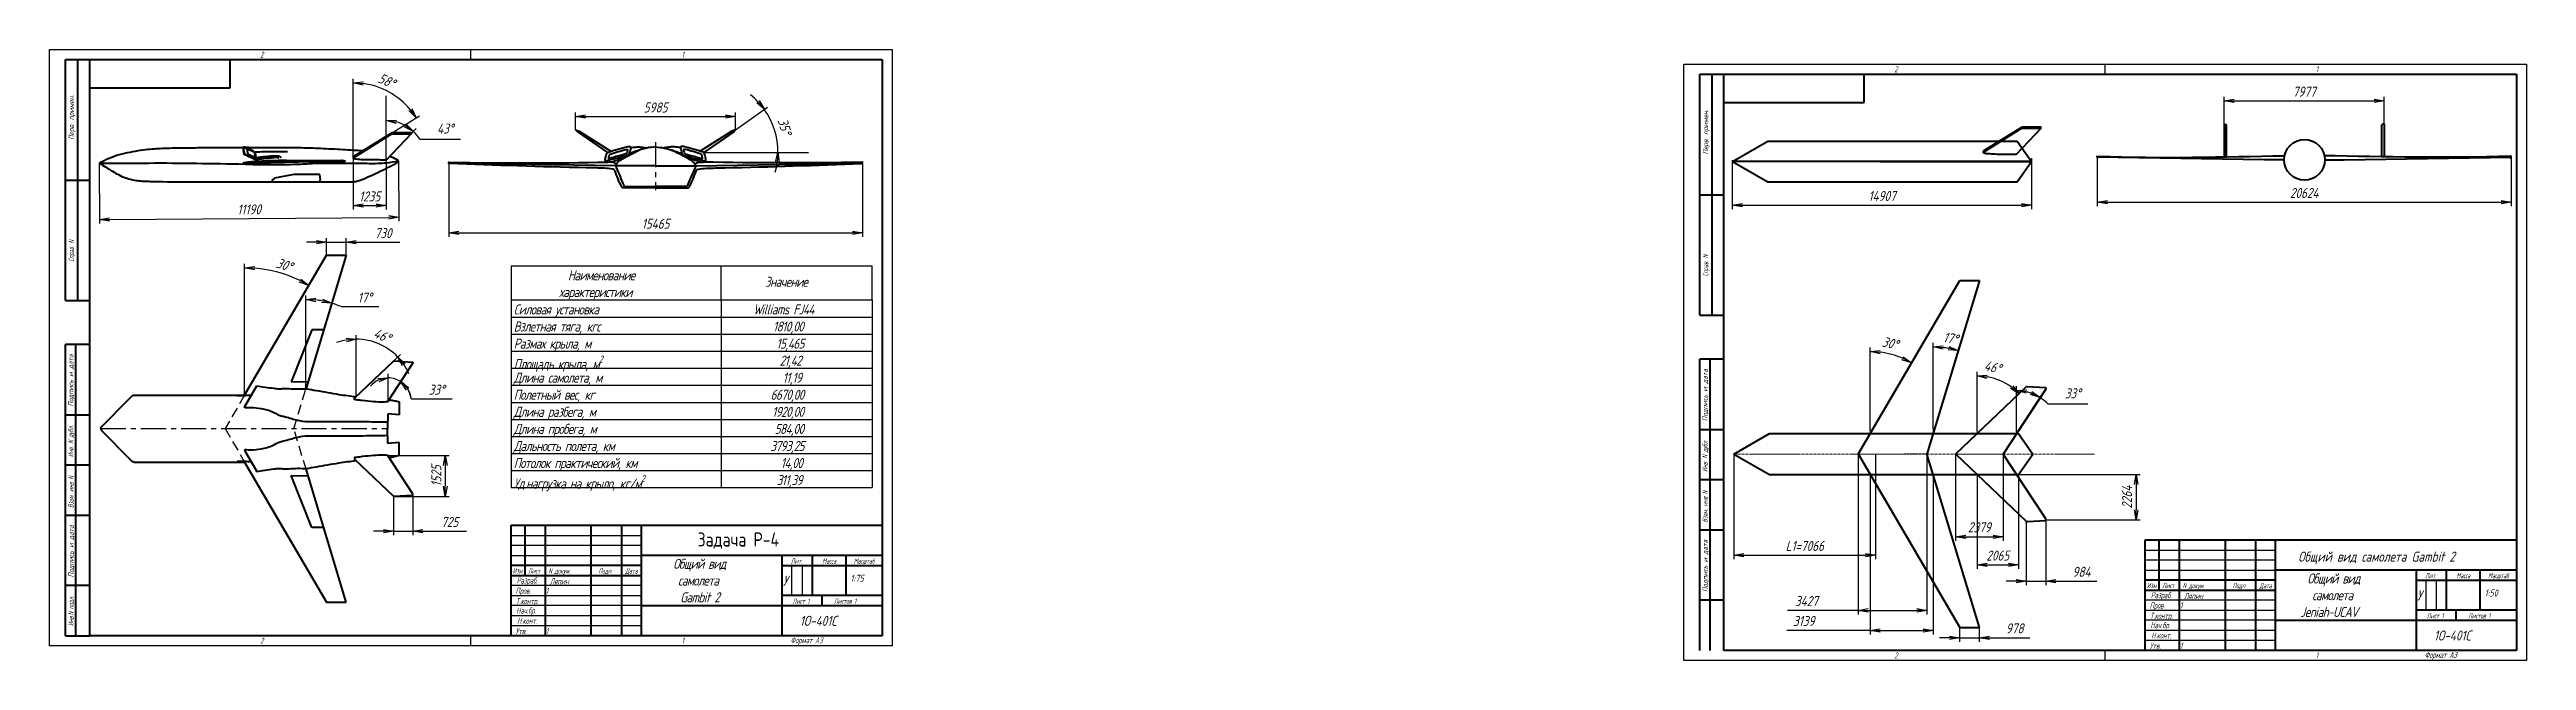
# Model space of a CAD drawing. Header units: millimetres. Extents: x -985956116104 to 1932156, y -552630487266 to 633586.
# Drawn here: x 6006 to 7240, y 34389 to 34693 of the extents above; entities that cross this region are included whole.
import ezdxf
from ezdxf.enums import TextEntityAlignment as Align

# ---------------------------------------------------------------- set-up
doc = ezdxf.new("R2010")
doc.units = ezdxf.units.MM
doc.linetypes.add('CENTER', pattern=[2, 1.25, -0.25, 0.25, -0.25])
doc.linetypes.add('DASHED', pattern=[0.75, 0.5, -0.25])
for name, color, linetype, lineweight in [('_axes (Оси)', 6, 'CENTER', 30), ('_basic (Основной)', 4, 'Continuous', 60), ('_contour (Тонкий)', 7, 'Continuous', 30), ('_inscription (Знаки)', 30, 'Continuous', 80), ('_invisible (Невидимый)', 1, 'DASHED', 30), ('_remote (Тонкий)', 9, 'Continuous', 30), ('_text (Надписи)', 2, 'Continuous', 30), ('_НЕВИДИМЫЙ', 1, 'DASHED', 20), ('_ОСИ', 6, 'CENTER', 20)]:
    doc.layers.add(name, color=color, linetype=linetype, lineweight=lineweight)
doc.styles.add('ESKD', font='eskd.shx', dxfattribs={"oblique": 15, "height": 5})
doc.dimstyles.new('ESKD', dxfattribs={"dimtxt": 5, "dimasz": 5, "dimexe": 2, "dimexo": 0, "dimgap": 2, "dimtad": 1, "dimtoh": 1, "dimzin": 12, "dimdsep": 46, "dimtxsty": 'ESKD', "dimblk1": 'OPEN', "dimblk2": 'OPEN', "dimsah": 1, "dimcen": 5, "dimclrd": 256, "dimclre": 256, "dimclrt": 2, "dimadec": 0, "dimazin": 0, "dimtfac": 1, "dimtmove": 0, "dimatfit": 3, "dimldrblk": 'OPEN', "dimfxl": 1, "dimtolj": 1, "dimtzin": 12, "dimlwd": -1, "dimlwe": -1, "dimarcsym": 0})

msp = doc.modelspace()

# ---------------------------------------------------------------- texts
at = {"layer": '_basic (Основной)', "color": 30, "transparency": 33554687, "style": 'ESKD', "oblique": 15}
msp.add_text('Общий вид самолета Gambit 2', height=5, dxfattribs=at).set_placement((7126.72, 34437.865))
at = {"layer": '_contour (Тонкий)', "color": 2, "transparency": 33554687, "char_height": 5, "attachment_point": 1, "style": 'ESKD'}
for s, width, heights, insert in [('\\pi26.98394;{\\T0.9;Наименование\\P\\pi22.65061;характеристики}', 103.15836, [17.305], (6237.4, 34582.991)), ('\\pi21.82565;{\\T0.9;Значение}', 75.36466, [17.305], (6340.701, 34579.77)), ('{\\T0.9;Силовая установка}', 88.66534, [5.754], (6237.4, 34565.991)), ('\\pi14.72774;{\\T0.9;Williams FJ44}', 74.06872, [5.754], (6342.036, 34565.991)), ('{\\T0.9;Взлетная тяга, кгс}', 88.66534, [5.754], (6237.4, 34557.491)), ('\\pi24.55817;{\\T0.9;1810,00}', 74.06872, [5.754], (6342.036, 34557.491)), ('{\\T0.9;Размах крыла, м}', 88.66534, [5.754], (6237.4, 34548.991)), ('\\A1;{\\T0.9;Площадь крыла, м\\H0.7x;\\S2^ ;}', 88.66534, [5.754], (6237.4, 34540.504)), ('\\pi26.26391;{\\T0.9;15,465}', 74.06872, [5.754], (6342.036, 34548.991)), ('\\pi27.87303;{\\T0.9;21,42}', 74.06872, [5.754], (6342.036, 34540.491)), ('{\\T0.9;Длина самолета, м}', 88.66534, [5.754], (6237.4, 34531.991)), ('\\pi29.3596;{\\T0.9;11,19}', 74.06872, [5.754], (6342.036, 34531.991)), ('{\\T0.9;Длина разбега, м}', 88.66534, [5.754], (6237.4, 34514.991)), ('{\\T0.9;Полетный вес, кг}', 88.66534, [5.754], (6237.4, 34523.491)), ('\\pi23.37349;{\\T0.9;6670,00}', 74.06872, [5.754], (6342.036, 34523.491)), ('\\pi24.1296;{\\T0.9;1920,00}', 74.06872, [5.754], (6342.036, 34514.991)), ('{\\T0.9;Длина пробега, м}', 88.66534, [5.754], (6237.4, 34506.491)), ('\\pi25.4292;{\\T0.9;584,00}', 74.06872, [5.754], (6342.036, 34506.491)), ('{\\T0.9;Дальность полета, км}', 88.66534, [5.754], (6237.4, 34497.991)), ('{\\T0.9;Потолок практический, км}', 107.74218, [5.754], (6237.4, 34489.491)), ('\\pi23.2778;{\\T0.9;3793,25}', 74.06872, [5.754], (6342.036, 34497.991)), ('\\pi28.41531;{\\T0.9;14,00}', 74.06872, [5.754], (6342.036, 34489.491)), ('\\A1;{\\T0.9;Уд.нагрузка на крыло, кг/м\\H0.7x;\\S2^ ;}', 107.01635, [4.393], (6237.4, 34480.991)), ('\\pi26.37349;{\\T0.9;311,39}', 74.06872, [5.754], (6342.036, 34480.991)), ('\\pi15.82436;{\\T0.9;Общий вид\\P\\pi18.22485;самолета \\P\\pi19.28208;Gambit 2}', 70.09073, [25.222], (6301.065, 34439.28)), ('\\pi15.82436;{\\T0.9;Общий вид\\P\\pi18.22485;самолета \\P\\pi12.27308;Jeniah-UCAV}', 70.09073, [25.222], (7115.472, 34431.975))]:
    msp.add_mtext_dynamic_manual_height_columns(s, width=width, gutter_width=12.5, heights=heights, dxfattribs=dict(at, insert=insert))
at = {"layer": '_inscription (Знаки)', "transparency": 33554687, "style": 'ESKD'}
msp.add_text('Задача Р-4', height=7, dxfattribs=at).set_placement((6329.058, 34445.408))
at = {"layer": '_text (Надписи)', "transparency": 33554687, "style": 'ESKD', "oblique": 15, "width": 0.8}
for s, height, p in [('2', 3, (6111.065, 34688.957)), ('1', 3, (6321.065, 34688.957)), ('2', 3, (6925.472, 34681.652)), ('1', 3, (7135.472, 34681.652)), ('N докум.', 2.6, (6254.698, 34431.943)), ('Ляпин', 3, (6255.465, 34426.559)), ('1', 3, (6253.435, 34421.902)), ('1', 3, (7067.842, 34414.597)), ('N докум.', 2.6, (7069.105, 34424.638)), ('Ляпин', 3, (7069.872, 34419.254)), ('1', 3, (6253.435, 34401.834)), ('2', 3, (6111.065, 34396.957)), ('1', 3, (6321.065, 34396.957)), ('Формат А3', 3, (6375.377, 34397.199)), ('2', 3, (6925.472, 34389.652)), ('1', 3, (7067.842, 34394.529)), ('1', 3, (7135.472, 34389.652)), ('Формат А3', 3, (7189.783, 34389.894))]:
    msp.add_text(s, height=height, dxfattribs=at).set_placement(p)
at = {"layer": '_text (Надписи)', "transparency": 33554687, "style": 'ESKD', "oblique": 15}
for s, p in [('Перв. примен.', (6018.269, 34659.151)), ('Перв. примен.', (6832.676, 34651.846)), ('Подпись и дата', (6017.939, 34528.104)), ('Подпись и дата', (6832.345, 34520.8)), ('Подпись и дата', (6018.072, 34442.995)), ('Подпись и дата', (6832.478, 34435.69))]:
    msp.add_text(s, height=2.6, rotation=90, dxfattribs=at).set_placement(p, align=Align.CENTER)
at = {"layer": '_text (Надписи)', "transparency": 33554687, "style": 'ESKD', "oblique": 15, "width": 0.8}
for s, p in [('Справ. N', (6018.266, 34592.647)), ('Справ. N', (6832.673, 34585.342)), ('Инв. N дубл.', (6017.932, 34497.851)), ('Инв. N дубл.', (6832.339, 34490.547)), ('Взам. инв N', (6018.058, 34472.534)), ('Взам. инв N', (6832.464, 34465.229)), ('Инв.N подл.', (6018.05, 34413.252))]:
    msp.add_text(s, height=2.6, rotation=90, dxfattribs=at).set_placement(p, align=Align.CENTER)
for s, height, p in [('Изм.', 2.6, (6239.565, 34431.957)), ('Разраб.', 3, (6244.065, 34426.957)), ('Лист', 2.6, (6247.565, 34431.957)), ('Подп.', 2.6, (6283.065, 34431.957)), ('Дата', 2.6, (6296.065, 34431.957)), ('Лит.', 2.6, (6378.355, 34436.913)), ('Масса', 2.6, (6394.578, 34436.913)), ('Масштаб', 2.6, (6412.076, 34436.913)), ('Лит.', 2.6, (7192.762, 34429.608)), ('Масса', 2.6, (7208.984, 34429.608)), ('Масштаб', 2.6, (7226.483, 34429.608)), ('Пров.', 3, (6242.065, 34421.814)), ('Т.контр.', 3, (6244.065, 34416.671)), ('Лист 1', 2.6, (6380.552, 34416.884)), ('Листов 1', 2.6, (6402.526, 34416.884)), ('Изм.', 2.6, (7053.972, 34424.652)), ('Пров.', 3, (7056.472, 34414.509)), ('Разраб.', 3, (7058.472, 34419.652)), ('Лист', 2.6, (7061.972, 34424.652)), ('Подп.', 2.6, (7097.472, 34424.652)), ('Дата', 2.6, (7110.472, 34424.652)), ('Утв.', 3, (6241.065, 34401.742)), ('Hач.бр.', 3, (6243.565, 34412.028)), ('H.конт.', 3, (6244.065, 34406.885)), ('Hач.бр.', 3, (7057.972, 34404.723)), ('Т.контр.', 3, (7058.472, 34409.366)), ('Лист 1', 2.6, (7194.958, 34409.579)), ('Листов 1', 2.6, (7216.933, 34409.579)), ('Утв.', 3, (7055.472, 34394.438)), ('H.конт.', 3, (7058.472, 34399.58))]:
    msp.add_text(s, height=height, dxfattribs=at).set_placement(p, align=Align.CENTER)
at = {"layer": '_text (Надписи)', "transparency": 33554687, "attachment_point": 1, "style": 'ESKD'}
for s, heights, insert, char_height in [('У', [0], (6371.493, 34430.842), 5), ('1:75', [3.5], (6405.221, 34431.299), 3.5), ('У', [0], (7185.899, 34423.537), 5), ('1:50', [3.5], (7219.628, 34423.994), 3.5)]:
    msp.add_mtext_dynamic_manual_height_columns(s, width=10.69599, gutter_width=25, heights=heights, dxfattribs=dict(at, insert=insert, char_height=char_height))
at = {"layer": '_text (Надписи)', "transparency": 33554687, "char_height": 5, "width": 50.53786, "attachment_point": 1, "line_spacing_factor": 0.857143, "style": 'ESKD'}
for insert in [(6371.065, 34410.874), (7185.472, 34403.569)]:
    msp.add_mtext('\\pi8.87226;1О-401С', dxfattribs=dict(at, insert=insert))

# ---------------------------------------------------------------- blocks, each defined once
blk = doc.blocks.new('_OPEN')
at = {"color": 0, "linetype": 'ByBlock'}
for p, q in [((-1, 0.17), (0, 0)), ((0, 0), (-1, -0.17)), ((0, 0), (-1, 0))]:
    blk.add_line(p, q, dxfattribs=at)
blk = doc.blocks.new('*D172')
at = {"layer": '_contour (Тонкий)', "transparency": 16777216}
for p, q in [((6157.4, 34640.8), (6157.4, 34678.4)), ((6158.5, 34640.2), (6190.5, 34660))]:
    blk.add_line(p, q, dxfattribs=at)
blk.add_arc((6157.4, 34639.5), 36.9, 39.6414, 82.2329, dxfattribs=at)
at = {"layer": 'Defpoints', "color": 0, "transparency": 16777216}
for p in [(6180.5, 34668.3), (6157.4, 34640.8), (6157.4, 34639.5), (6158.5, 34640.2)]:
    blk.add_point(p, dxfattribs=at)
at = {"layer": '_contour (Тонкий)', "transparency": 16777216, "xscale": 5, "yscale": 5, "zscale": 5}
for p, rotation in [((6157.4, 34676.4), 176.1164486220504), ((6188.8, 34659), 305.7578817753343)]:
    blk.add_blockref('_OPEN', p, dxfattribs=dict(at, rotation=rotation))
at = {"layer": '_contour (Тонкий)', "color": 2, "transparency": 16777216, "insert": (6174.1, 34677.4), "char_height": 5, "attachment_point": 5, "rotation": 336.3216, "style": 'ESKD'}
blk.add_mtext('\\A1;58°', dxfattribs=at)
blk = doc.blocks.new('*D173')
at = {"layer": '_contour (Тонкий)', "transparency": 16777216}
for p, q in [((6173.9, 34638.9), (6173.9, 34659.6)), ((6174.5, 34638.6), (6188.8, 34653.6)), ((6190.6, 34648.3), (6210.9, 34648.3))]:
    blk.add_line(p, q, dxfattribs=at)
for start, end in [(61.1056, 75.411), (31.9276, 46.5166)]:
    blk.add_arc((6173.9, 34637.9), 19.7, start, end, dxfattribs=at)
at = {"layer": '_contour (Тонкий)', "transparency": 16777216, "xscale": 5, "yscale": 5, "zscale": 5}
for p, rotation in [((6173.9, 34657.6), 172.7054874693301), ((6187.4, 34652.2), 323.8111200338078)]:
    blk.add_blockref('_OPEN', p, dxfattribs=dict(at, rotation=rotation))
at = {"layer": '_contour (Тонкий)', "color": 2, "transparency": 16777216, "insert": (6203.3, 34653.6), "char_height": 5, "attachment_point": 5, "style": 'ESKD'}
blk.add_mtext('\\A1;43%%d', dxfattribs=at)
blk = doc.blocks.new('*D174')
at = {"layer": '_contour (Тонкий)', "transparency": 16777216}
for p, q in [((6103.3, 34524.9), (6103.3, 34586.2)), ((6105.4, 34524.4), (6136.3, 34577.2))]:
    blk.add_line(p, q, dxfattribs=at)
blk.add_arc((6103.3, 34520.8), 63.4, 64.184, 85.4784, dxfattribs=at)
at = {"layer": 'Defpoints', "color": 0, "transparency": 16777216}
for p in [(6114.4, 34583.2), (6103.3, 34524.9), (6103.3, 34520.8), (6105.4, 34524.4)]:
    blk.add_point(p, dxfattribs=at)
at = {"layer": '_contour (Тонкий)', "transparency": 16777216, "xscale": 5, "yscale": 5, "zscale": 5}
for p, rotation in [((6103.3, 34584.2), 177.7392044552043), ((6135.3, 34575.5), 331.9231599634772)]:
    blk.add_blockref('_OPEN', p, dxfattribs=dict(at, rotation=rotation))
at = {"layer": '_contour (Тонкий)', "color": 2, "transparency": 16777216, "insert": (6123.1, 34585.7), "char_height": 5, "attachment_point": 5, "rotation": 343.0243, "style": 'ESKD'}
blk.add_mtext('\\A1;30°', dxfattribs=at)
blk = doc.blocks.new('*D175')
at = {"layer": '_contour (Тонкий)', "transparency": 16777216}
for p, q in [((6133.8, 34526.2), (6133.8, 34570.5)), ((6134.4, 34526.1), (6147.2, 34568.5)), ((6151.4, 34564.9), (6170.1, 34564.9))]:
    blk.add_line(p, q, dxfattribs=at)
for start, end in [(79.6411, 83.5564), (66.7539, 73.1975)]:
    blk.add_arc((6133.8, 34524), 44.5, start, end, dxfattribs=at)
at = {"layer": 'Defpoints', "color": 0, "transparency": 16777216}
for p in [(6138.1, 34568.3), (6133.8, 34526.2), (6133.8, 34524), (6134.4, 34526.1)]:
    blk.add_point(p, dxfattribs=at)
at = {"layer": '_contour (Тонкий)', "transparency": 16777216, "xscale": 5, "yscale": 5, "zscale": 5}
for p, rotation in [((6133.8, 34568.5), 176.7781881592483), ((6146.7, 34566.6), 346.4193230063548)]:
    blk.add_blockref('_OPEN', p, dxfattribs=dict(at, rotation=rotation))
at = {"layer": '_contour (Тонкий)', "color": 2, "transparency": 16777216, "insert": (6163.2, 34569.4), "char_height": 5, "attachment_point": 5, "style": 'ESKD'}
blk.add_mtext('\\A1;17°', dxfattribs=at)
blk = doc.blocks.new('*D176')
at = {"layer": '_contour (Тонкий)', "transparency": 16777216}
for p, q in [((6158.9, 34521.9), (6158.9, 34550.7)), ((6160.2, 34521.3), (6181, 34541.1))]:
    blk.add_line(p, q, dxfattribs=at)
for start, end in [(100.0467, 110.0935), (43.5018, 90), (23.4083, 33.455)]:
    blk.add_arc((6158.9, 34520.1), 28.6, start, end, dxfattribs=at)
at = {"layer": 'Defpoints', "color": 0, "transparency": 16777216}
for p in [(6173.6, 34544.6), (6158.9, 34521.9), (6158.9, 34520.1), (6160.2, 34521.3)]:
    blk.add_point(p, dxfattribs=at)
at = {"layer": '_contour (Тонкий)', "transparency": 16777216, "xscale": 5, "yscale": 5, "zscale": 5}
for p, rotation in [((6158.9, 34548.7), 5.023371415157512), ((6179.6, 34539.8), 128.4784046085335)]:
    blk.add_blockref('_OPEN', p, dxfattribs=dict(at, rotation=rotation))
at = {"layer": '_contour (Тонкий)', "color": 2, "transparency": 16777216, "insert": (6171.9, 34550.5), "char_height": 5, "attachment_point": 5, "rotation": 336.7509, "style": 'ESKD'}
blk.add_mtext('\\A1;46°', dxfattribs=at)
blk = doc.blocks.new('*D177')
at = {"layer": '_contour (Тонкий)', "transparency": 16777216}
for p, q in [((6174.8, 34520.6), (6174.8, 34531.4)), ((6176.3, 34520.2), (6182.2, 34529.2)), ((6186.3, 34519), (6206.8, 34519))]:
    blk.add_line(p, q, dxfattribs=at)
for start, end in [(115.1167, 140.2335), (56.8284, 90), (5.2746, 56.8284), (6.5949, 31.7117)]:
    blk.add_arc((6174.8, 34517.9), 11.5, start, end, dxfattribs=at)
at = {"layer": 'Defpoints', "color": 0, "transparency": 16777216}
for p in [(6177, 34529.2), (6174.8, 34520.6), (6174.8, 34517.9), (6176.3, 34520.2)]:
    blk.add_point(p, dxfattribs=at)
at = {"layer": '_contour (Тонкий)', "transparency": 16777216, "xscale": 5, "yscale": 5, "zscale": 5}
for p, rotation in [((6174.8, 34529.4), 12.55837093360492), ((6181.1, 34527.5), 134.2700275937023)]:
    blk.add_blockref('_OPEN', p, dxfattribs=dict(at, rotation=rotation))
at = {"layer": '_contour (Тонкий)', "color": 2, "transparency": 16777216, "insert": (6199, 34523.5), "char_height": 5, "attachment_point": 5, "style": 'ESKD'}
blk.add_mtext('\\A1;33°', dxfattribs=at)
blk = doc.blocks.new('*D178')
at = {"layer": '_contour (Тонкий)', "transparency": 16777216}
for p, q in [((6348, 34653), (6363.9, 34664.3)), ((6344.6, 34641.7), (6371.1, 34641.7))]:
    blk.add_line(p, q, dxfattribs=at)
for start, end in [(43.1086, 50.8551), (0, 35.362), (344.5069, 352.2535)]:
    blk.add_arc((6332.1, 34641.7), 37, start, end, dxfattribs=at)
at = {"layer": '_contour (Тонкий)', "transparency": 16777216, "xscale": 5, "yscale": 5, "zscale": 5}
for p, rotation in [((6362.3, 34663.1), 309.2353162233232), ((6369.1, 34641.7), 86.12672966803328)]:
    blk.add_blockref('_OPEN', p, dxfattribs=dict(at, rotation=rotation))
at = {"layer": '_contour (Тонкий)', "color": 2, "transparency": 16777216, "insert": (6372.4, 34654.6), "char_height": 5, "attachment_point": 5, "rotation": 287.681, "style": 'ESKD'}
blk.add_mtext('\\A1;35%%d', dxfattribs=at)
blk = doc.blocks.new('*D346')
at = {"layer": '_contour (Тонкий)', "transparency": 16777216}
for p, q in [((6844.7, 34637.9), (6844.7, 34613.4)), ((6993.8, 34638.9), (6993.8, 34613.4)), ((6849.7, 34615.4), (6988.8, 34615.4))]:
    blk.add_line(p, q, dxfattribs=at)
at = {"layer": 'Defpoints', "color": 0, "transparency": 16777216}
for p in [(6844.7, 34637.9), (6993.8, 34638.9), (6993.8, 34615.4)]:
    blk.add_point(p, dxfattribs=at)
at = {"layer": '_contour (Тонкий)', "transparency": 16777216, "xscale": 5, "yscale": 5, "zscale": 5, "rotation": 180}
blk.add_blockref('_OPEN', (6844.7, 34615.4), dxfattribs=at)
at = {"layer": '_contour (Тонкий)', "transparency": 16777216, "xscale": 5, "yscale": 5, "zscale": 5}
blk.add_blockref('_OPEN', (6993.8, 34615.4), dxfattribs=at)
at = {"layer": '_contour (Тонкий)', "color": 2, "transparency": 16777216, "insert": (6919.3, 34620), "char_height": 5, "attachment_point": 5, "style": 'ESKD'}
blk.add_mtext('\\A1;14907', dxfattribs=at)
blk = doc.blocks.new('*D437')
at = {"layer": '_contour (Тонкий)', "transparency": 16777216}
for p, q in [((7089.8, 34655.9), (7089.8, 34669.4)), ((7094.8, 34667.4), (7164.6, 34667.4)), ((7169.6, 34655.9), (7169.6, 34669.4))]:
    blk.add_line(p, q, dxfattribs=at)
at = {"layer": 'Defpoints', "color": 0, "transparency": 16777216}
for p in [(7169.6, 34667.4), (7089.8, 34655.9), (7169.6, 34655.9)]:
    blk.add_point(p, dxfattribs=at)
at = {"layer": '_contour (Тонкий)', "transparency": 16777216, "xscale": 5, "yscale": 5, "zscale": 5, "rotation": 180}
blk.add_blockref('_OPEN', (7089.8, 34667.4), dxfattribs=at)
at = {"layer": '_contour (Тонкий)', "transparency": 16777216, "xscale": 5, "yscale": 5, "zscale": 5}
blk.add_blockref('_OPEN', (7169.6, 34667.4), dxfattribs=at)
at = {"layer": '_contour (Тонкий)', "color": 2, "transparency": 16777216, "insert": (7129.7, 34672), "char_height": 5, "attachment_point": 5, "style": 'ESKD'}
blk.add_mtext('\\A1;7977', dxfattribs=at)
blk = doc.blocks.new('*D438')
at = {"layer": '_contour (Тонкий)', "transparency": 16777216}
for p, q in [((7026.6, 34639.4), (7026.6, 34614.9)), ((7232.8, 34639.6), (7232.8, 34614.9)), ((7031.6, 34616.9), (7227.8, 34616.9))]:
    blk.add_line(p, q, dxfattribs=at)
at = {"layer": 'Defpoints', "color": 0, "transparency": 16777216}
for p in [(7026.6, 34639.4), (7232.8, 34639.6), (7232.8, 34616.9)]:
    blk.add_point(p, dxfattribs=at)
at = {"layer": '_contour (Тонкий)', "transparency": 16777216, "xscale": 5, "yscale": 5, "zscale": 5, "rotation": 180}
blk.add_blockref('_OPEN', (7026.6, 34616.9), dxfattribs=at)
at = {"layer": '_contour (Тонкий)', "transparency": 16777216, "xscale": 5, "yscale": 5, "zscale": 5}
blk.add_blockref('_OPEN', (7232.8, 34616.9), dxfattribs=at)
at = {"layer": '_contour (Тонкий)', "color": 2, "transparency": 16777216, "insert": (7129.7, 34621.5), "char_height": 5, "attachment_point": 5, "style": 'ESKD'}
blk.add_mtext('\\A1;20624', dxfattribs=at)
blk = doc.blocks.new('*D439')
at = {"layer": '_contour (Тонкий)', "transparency": 16777216}
for p, q in [((6986.4, 34481.3), (7048, 34481.3)), ((7046, 34476.3), (7046, 34463.7)), ((7001, 34458.7), (7048, 34458.7))]:
    blk.add_line(p, q, dxfattribs=at)
at = {"layer": 'Defpoints', "color": 0, "transparency": 16777216}
for p in [(6986.4, 34481.3), (7001, 34458.7), (7046, 34458.7)]:
    blk.add_point(p, dxfattribs=at)
at = {"layer": '_contour (Тонкий)', "transparency": 16777216, "xscale": 5, "yscale": 5, "zscale": 5}
for p, rotation in [((7046, 34481.3), 90), ((7046, 34458.7), 270)]:
    blk.add_blockref('_OPEN', p, dxfattribs=dict(at, rotation=rotation))
at = {"layer": '_contour (Тонкий)', "color": 2, "transparency": 16777216, "insert": (7041.4, 34470), "char_height": 5, "attachment_point": 5, "rotation": 90, "style": 'ESKD'}
blk.add_mtext('\\A1;2264', dxfattribs=at)
blk = doc.blocks.new('*D440')
at = {"layer": '_contour (Тонкий)', "transparency": 16777216}
for p, q in [((6907.4, 34491.4), (6907.4, 34411.6)), ((6941.7, 34491.5), (6941.7, 34411.6)), ((6907.4, 34413.6), (6872.2, 34413.6)), ((6912.4, 34413.6), (6936.7, 34413.6))]:
    blk.add_line(p, q, dxfattribs=at)
at = {"layer": 'Defpoints', "color": 0, "transparency": 16777216}
for p in [(6907.4, 34491.4), (6941.7, 34491.5), (6941.7, 34413.6)]:
    blk.add_point(p, dxfattribs=at)
at = {"layer": '_contour (Тонкий)', "transparency": 16777216, "xscale": 5, "yscale": 5, "zscale": 5, "rotation": 180}
blk.add_blockref('_OPEN', (6907.4, 34413.6), dxfattribs=at)
at = {"layer": '_contour (Тонкий)', "transparency": 16777216, "xscale": 5, "yscale": 5, "zscale": 5}
blk.add_blockref('_OPEN', (6941.7, 34413.6), dxfattribs=at)
at = {"layer": '_contour (Тонкий)', "color": 2, "transparency": 16777216, "insert": (6881.6, 34418.2), "char_height": 5, "attachment_point": 5, "style": 'ESKD'}
blk.add_mtext('\\A1;3427', dxfattribs=at)
blk = doc.blocks.new('*D441')
at = {"layer": '_contour (Тонкий)', "transparency": 16777216}
for p, q in [((6913.4, 34481.3), (6913.4, 34401.6)), ((6944.8, 34481.3), (6944.8, 34401.6)), ((6913.4, 34403.6), (6871.8, 34403.6)), ((6918.4, 34403.6), (6939.8, 34403.6))]:
    blk.add_line(p, q, dxfattribs=at)
at = {"layer": 'Defpoints', "color": 0, "transparency": 16777216}
for p in [(6913.4, 34481.3), (6944.8, 34481.3), (6944.8, 34403.6)]:
    blk.add_point(p, dxfattribs=at)
at = {"layer": '_contour (Тонкий)', "transparency": 16777216, "xscale": 5, "yscale": 5, "zscale": 5, "rotation": 180}
blk.add_blockref('_OPEN', (6913.4, 34403.6), dxfattribs=at)
at = {"layer": '_contour (Тонкий)', "transparency": 16777216, "xscale": 5, "yscale": 5, "zscale": 5}
blk.add_blockref('_OPEN', (6944.8, 34403.6), dxfattribs=at)
at = {"layer": '_contour (Тонкий)', "color": 2, "transparency": 16777216, "insert": (6880.3, 34408.3), "char_height": 5, "attachment_point": 5, "style": 'ESKD'}
blk.add_mtext('\\A1;3139', dxfattribs=at)
blk = doc.blocks.new('*D442')
at = {"layer": '_contour (Тонкий)', "transparency": 16777216}
for p, q in [((6956, 34491.5), (6956, 34448.2)), ((6979.7, 34491.5), (6979.7, 34448.2)), ((6961, 34450.2), (6974.7, 34450.2))]:
    blk.add_line(p, q, dxfattribs=at)
at = {"layer": 'Defpoints', "color": 0, "transparency": 16777216}
for p in [(6956, 34491.5), (6979.7, 34491.5), (6979.7, 34450.2)]:
    blk.add_point(p, dxfattribs=at)
at = {"layer": '_contour (Тонкий)', "transparency": 16777216, "xscale": 5, "yscale": 5, "zscale": 5, "rotation": 180}
blk.add_blockref('_OPEN', (6956, 34450.2), dxfattribs=at)
at = {"layer": '_contour (Тонкий)', "transparency": 16777216, "xscale": 5, "yscale": 5, "zscale": 5}
blk.add_blockref('_OPEN', (6979.7, 34450.2), dxfattribs=at)
at = {"layer": '_contour (Тонкий)', "color": 2, "transparency": 16777216, "insert": (6967.8, 34455), "char_height": 5, "attachment_point": 5, "style": 'ESKD'}
blk.add_mtext('\\A1;2379', dxfattribs=at)
blk = doc.blocks.new('*D443')
at = {"layer": '_contour (Тонкий)', "transparency": 16777216}
for p, q in [((6966.7, 34481.3), (6966.7, 34434.3)), ((6987.3, 34481.3), (6987.3, 34434.3)), ((6971.7, 34436.3), (6982.3, 34436.3))]:
    blk.add_line(p, q, dxfattribs=at)
at = {"layer": 'Defpoints', "color": 0, "transparency": 16777216}
for p in [(6966.7, 34481.3), (6987.3, 34481.3), (6987.3, 34436.3)]:
    blk.add_point(p, dxfattribs=at)
at = {"layer": '_contour (Тонкий)', "transparency": 16777216, "xscale": 5, "yscale": 5, "zscale": 5, "rotation": 180}
blk.add_blockref('_OPEN', (6966.7, 34436.3), dxfattribs=at)
at = {"layer": '_contour (Тонкий)', "transparency": 16777216, "xscale": 5, "yscale": 5, "zscale": 5}
blk.add_blockref('_OPEN', (6987.3, 34436.3), dxfattribs=at)
at = {"layer": '_contour (Тонкий)', "color": 2, "transparency": 16777216, "insert": (6977, 34440.9), "char_height": 5, "attachment_point": 5, "style": 'ESKD'}
blk.add_mtext('\\A1;2065', dxfattribs=at)
blk = doc.blocks.new('*D444')
at = {"layer": '_contour (Тонкий)', "transparency": 16777216}
for p, q in [((6991.2, 34458.1), (6991.2, 34426.1)), ((7001, 34458.7), (7001, 34426.1)), ((6986.2, 34428.1), (6981.2, 34428.1)), ((6991.2, 34428.1), (7001, 34428.1)), ((7006, 34428.1), (7026.3, 34428.1))]:
    blk.add_line(p, q, dxfattribs=at)
at = {"layer": 'Defpoints', "color": 0, "transparency": 16777216}
for p in [(6991.2, 34458.1), (7001, 34458.7), (7001, 34428.1)]:
    blk.add_point(p, dxfattribs=at)
at = {"layer": '_contour (Тонкий)', "transparency": 16777216, "xscale": 5, "yscale": 5, "zscale": 5}
blk.add_blockref('_OPEN', (6991.2, 34428.1), dxfattribs=at)
at = {"layer": '_contour (Тонкий)', "transparency": 16777216, "xscale": 5, "yscale": 5, "zscale": 5, "rotation": 180}
blk.add_blockref('_OPEN', (7001, 34428.1), dxfattribs=at)
at = {"layer": '_contour (Тонкий)', "color": 2, "transparency": 16777216, "insert": (7018.7, 34432.8), "char_height": 5, "attachment_point": 5, "style": 'ESKD'}
blk.add_mtext('\\A1;984', dxfattribs=at)
blk = doc.blocks.new('*D445')
at = {"layer": '_contour (Тонкий)', "transparency": 16777216}
for p, q in [((6958, 34405), (6958, 34397.9)), ((6967.8, 34405), (6967.8, 34397.9)), ((6953, 34399.9), (6948, 34399.9)), ((6958, 34399.9), (6967.8, 34399.9)), ((6972.8, 34399.9), (6992.9, 34399.9))]:
    blk.add_line(p, q, dxfattribs=at)
at = {"layer": 'Defpoints', "color": 0, "transparency": 16777216}
for p in [(6958, 34405), (6967.8, 34405), (6967.8, 34399.9)]:
    blk.add_point(p, dxfattribs=at)
at = {"layer": '_contour (Тонкий)', "transparency": 16777216, "xscale": 5, "yscale": 5, "zscale": 5}
blk.add_blockref('_OPEN', (6958, 34399.9), dxfattribs=at)
at = {"layer": '_contour (Тонкий)', "transparency": 16777216, "xscale": 5, "yscale": 5, "zscale": 5, "rotation": 180}
blk.add_blockref('_OPEN', (6967.8, 34399.9), dxfattribs=at)
at = {"layer": '_contour (Тонкий)', "color": 2, "transparency": 16777216, "insert": (6985.4, 34404.6), "char_height": 5, "attachment_point": 5, "style": 'ESKD'}
blk.add_mtext('\\A1;978', dxfattribs=at)
blk = doc.blocks.new('*D446')
at = {"layer": '_contour (Тонкий)', "transparency": 16777216}
for p, q in [((6845.4, 34491.5), (6845.4, 34439.1)), ((6916.1, 34491.5), (6916.1, 34439.1)), ((6850.4, 34441.1), (6911.1, 34441.1))]:
    blk.add_line(p, q, dxfattribs=at)
at = {"layer": 'Defpoints', "color": 0, "transparency": 16777216}
for p in [(6845.4, 34491.5), (6916.1, 34491.5), (6916.1, 34441.1)]:
    blk.add_point(p, dxfattribs=at)
at = {"layer": '_contour (Тонкий)', "transparency": 16777216, "xscale": 5, "yscale": 5, "zscale": 5, "rotation": 180}
blk.add_blockref('_OPEN', (6845.4, 34441.1), dxfattribs=at)
at = {"layer": '_contour (Тонкий)', "transparency": 16777216, "xscale": 5, "yscale": 5, "zscale": 5}
blk.add_blockref('_OPEN', (6916.1, 34441.1), dxfattribs=at)
at = {"layer": '_contour (Тонкий)', "color": 2, "transparency": 16777216, "insert": (6880.8, 34445.7), "char_height": 5, "attachment_point": 5, "style": 'ESKD'}
blk.add_mtext('\\A1;L1=7066', dxfattribs=at)
blk = doc.blocks.new('*D447')
at = {"layer": '_contour (Тонкий)', "transparency": 16777216}
for p, q in [((6913.4, 34503.1), (6913.4, 34544.5)), ((6914.1, 34502.9), (6935.1, 34538.6))]:
    blk.add_line(p, q, dxfattribs=at)
blk.add_arc((6913.4, 34501.6), 40.9, 66.674, 82.9884, dxfattribs=at)
at = {"layer": '_contour (Тонкий)', "transparency": 16777216, "xscale": 5, "yscale": 5, "zscale": 5}
for p, rotation in [((6913.4, 34542.5), 176.4941962067867), ((6934, 34536.9), 333.1681682118942)]:
    blk.add_blockref('_OPEN', p, dxfattribs=dict(at, rotation=rotation))
at = {"layer": '_contour (Тонкий)', "color": 2, "transparency": 16777216, "insert": (6923.4, 34546.7), "char_height": 5, "attachment_point": 5, "rotation": 347.4508, "style": 'ESKD'}
blk.add_mtext('\\A1;30%%d', dxfattribs=at)
blk = doc.blocks.new('*D448')
at = {"layer": '_contour (Тонкий)', "transparency": 16777216}
for p, q in [((6944.8, 34504), (6944.8, 34546.8)), ((6945.5, 34503.9), (6957.8, 34544.9))]:
    blk.add_line(p, q, dxfattribs=at)
blk.add_arc((6944.8, 34501.6), 43.2, 79.8363, 83.3612, dxfattribs=at)
at = {"layer": '_contour (Тонкий)', "transparency": 16777216, "xscale": 5, "yscale": 5, "zscale": 5}
for p, rotation in [((6944.8, 34544.8), 176.6806001096321), ((6957.3, 34543), 346.5169110560145)]:
    blk.add_blockref('_OPEN', p, dxfattribs=dict(at, rotation=rotation))
at = {"layer": '_contour (Тонкий)', "color": 2, "transparency": 16777216, "insert": (6953.5, 34549.2), "char_height": 5, "attachment_point": 5, "rotation": 349.5595, "style": 'ESKD'}
blk.add_mtext('\\A1;17%%d', dxfattribs=at)
blk = doc.blocks.new('*D449')
at = {"layer": '_contour (Тонкий)', "transparency": 16777216}
for p, q in [((6966.7, 34502.9), (6966.7, 34532.4)), ((6967.6, 34502.5), (6989, 34522.8))]:
    blk.add_line(p, q, dxfattribs=at)
blk.add_arc((6966.7, 34501.6), 28.8, 53.4552, 80.0466, dxfattribs=at)
at = {"layer": '_contour (Тонкий)', "transparency": 16777216, "xscale": 5, "yscale": 5, "zscale": 5}
for p, rotation in [((6966.7, 34530.4), 175.0233008289298), ((6987.6, 34521.5), 318.4784751948616)]:
    blk.add_blockref('_OPEN', p, dxfattribs=dict(at, rotation=rotation))
at = {"layer": '_contour (Тонкий)', "color": 2, "transparency": 16777216, "insert": (6974.5, 34534.8), "char_height": 5, "attachment_point": 5, "rotation": 346.7682, "style": 'ESKD'}
blk.add_mtext('\\A1;46%%d', dxfattribs=at)
blk = doc.blocks.new('*D450')
at = {"layer": '_contour (Тонкий)', "transparency": 16777216}
for p, q in [((6986.4, 34502.7), (6986.4, 34525.2)), ((6986.9, 34502.5), (6999.2, 34521.3)), ((7002, 34516.4), (7021.8, 34516.4))]:
    blk.add_line(p, q, dxfattribs=at)
for start, end in [(70.1605, 76.6679), (43.4963, 56.8284)]:
    blk.add_arc((6986.4, 34501.6), 21.5, start, end, dxfattribs=at)
at = {"layer": '_contour (Тонкий)', "transparency": 16777216, "xscale": 5, "yscale": 5, "zscale": 5}
for p, rotation in [((6986.4, 34523.2), 173.333961565516), ((6998.1, 34519.6), 333.4944369618422)]:
    blk.add_blockref('_OPEN', p, dxfattribs=dict(at, rotation=rotation))
at = {"layer": '_contour (Тонкий)', "color": 2, "transparency": 16777216, "insert": (7014.4, 34521.7), "char_height": 5, "attachment_point": 5, "style": 'ESKD'}
blk.add_mtext('\\A1;33%%d', dxfattribs=at)
blk = doc.blocks.new('*D642')
at = {"layer": '_contour (Тонкий)', "transparency": 16777216}
for p, q in [((6179.9, 34637.5), (6180.1, 34607.4)), ((6030.8, 34636.4), (6031, 34606.3)), ((6036, 34608.3), (6175.1, 34609.3))]:
    blk.add_line(p, q, dxfattribs=at)
at = {"layer": 'Defpoints', "color": 0, "transparency": 16777216}
for p in [(6179.9, 34637.5), (6030.8, 34636.4), (6180.1, 34609.4)]:
    blk.add_point(p, dxfattribs=at)
at = {"layer": '_contour (Тонкий)', "transparency": 16777216, "xscale": 5, "yscale": 5, "zscale": 5}
for p, rotation in [((6031, 34608.3), 180.4239976926627), ((6180.1, 34609.4), 0.423997692662715)]:
    blk.add_blockref('_OPEN', p, dxfattribs=dict(at, rotation=rotation))
at = {"layer": '_contour (Тонкий)', "color": 2, "transparency": 16777216, "insert": (6105.5, 34613.3), "char_height": 5, "attachment_point": 5, "rotation": 0.424, "style": 'ESKD'}
blk.add_mtext('\\A1;11190', dxfattribs=at)
blk = doc.blocks.new('*D643')
at = {"layer": '_contour (Тонкий)', "transparency": 16777216}
for p, q in [((6139.1, 34597), (6134.1, 34597)), ((6144.1, 34590.6), (6144.1, 34599)), ((6144.1, 34597), (6153.9, 34597)), ((6153.9, 34590.6), (6153.9, 34599)), ((6158.9, 34597), (6180.7, 34597))]:
    blk.add_line(p, q, dxfattribs=at)
at = {"layer": 'Defpoints', "color": 0, "transparency": 16777216}
for p in [(6144.1, 34590.6), (6153.9, 34597), (6153.9, 34590.6)]:
    blk.add_point(p, dxfattribs=at)
at = {"layer": '_contour (Тонкий)', "transparency": 16777216, "xscale": 5, "yscale": 5, "zscale": 5}
blk.add_blockref('_OPEN', (6144.1, 34597), dxfattribs=at)
at = {"layer": '_contour (Тонкий)', "transparency": 16777216, "xscale": 5, "yscale": 5, "zscale": 5, "rotation": 180}
blk.add_blockref('_OPEN', (6153.9, 34597), dxfattribs=at)
at = {"layer": '_contour (Тонкий)', "color": 2, "transparency": 16777216, "insert": (6172.3, 34601.5), "char_height": 5, "attachment_point": 5, "style": 'ESKD'}
blk.add_mtext('\\A1;730', dxfattribs=at)
blk = doc.blocks.new('*D644')
at = {"layer": '_contour (Тонкий)', "transparency": 16777216}
for p, q in [((6205, 34636.4), (6205, 34599.7)), ((6411.2, 34636.4), (6411.2, 34599.7)), ((6210, 34601.7), (6406.2, 34601.7))]:
    blk.add_line(p, q, dxfattribs=at)
at = {"layer": 'Defpoints', "color": 0, "transparency": 16777216}
for p in [(6205, 34636.4), (6411.2, 34636.4), (6411.2, 34601.7)]:
    blk.add_point(p, dxfattribs=at)
at = {"layer": '_contour (Тонкий)', "transparency": 16777216, "xscale": 5, "yscale": 5, "zscale": 5, "rotation": 180}
blk.add_blockref('_OPEN', (6205, 34601.7), dxfattribs=at)
at = {"layer": '_contour (Тонкий)', "transparency": 16777216, "xscale": 5, "yscale": 5, "zscale": 5}
blk.add_blockref('_OPEN', (6411.2, 34601.7), dxfattribs=at)
at = {"layer": '_contour (Тонкий)', "color": 2, "transparency": 16777216, "insert": (6308.1, 34606.2), "char_height": 5, "attachment_point": 5, "style": 'ESKD'}
blk.add_mtext('\\A1;15465', dxfattribs=at)
blk = doc.blocks.new('*D645')
at = {"layer": '_contour (Тонкий)', "transparency": 16777216}
for p, q in [((6268.2, 34653), (6268.2, 34661.6)), ((6273.2, 34659.6), (6343, 34659.6)), ((6348, 34653), (6348, 34661.6))]:
    blk.add_line(p, q, dxfattribs=at)
at = {"layer": 'Defpoints', "color": 0, "transparency": 16777216}
for p in [(6268.2, 34653), (6348, 34659.6), (6348, 34653)]:
    blk.add_point(p, dxfattribs=at)
at = {"layer": '_contour (Тонкий)', "transparency": 16777216, "xscale": 5, "yscale": 5, "zscale": 5, "rotation": 180}
blk.add_blockref('_OPEN', (6268.2, 34659.6), dxfattribs=at)
at = {"layer": '_contour (Тонкий)', "transparency": 16777216, "xscale": 5, "yscale": 5, "zscale": 5}
blk.add_blockref('_OPEN', (6348, 34659.6), dxfattribs=at)
at = {"layer": '_contour (Тонкий)', "color": 2, "transparency": 16777216, "insert": (6308.1, 34664.1), "char_height": 5, "attachment_point": 5, "style": 'ESKD'}
blk.add_mtext('\\A1;5985', dxfattribs=at)
blk = doc.blocks.new('*D647')
at = {"layer": '_contour (Тонкий)', "transparency": 16777216}
for p, q in [((6157.4, 34638.8), (6157.4, 34613.3)), ((6173.9, 34637.9), (6173.9, 34613.3)), ((6162.4, 34615.3), (6168.9, 34615.3))]:
    blk.add_line(p, q, dxfattribs=at)
at = {"layer": 'Defpoints', "color": 0, "transparency": 16777216}
for p in [(6157.4, 34638.8), (6173.9, 34637.9), (6173.9, 34615.3)]:
    blk.add_point(p, dxfattribs=at)
at = {"layer": '_contour (Тонкий)', "transparency": 16777216, "xscale": 5, "yscale": 5, "zscale": 5, "rotation": 180}
blk.add_blockref('_OPEN', (6157.4, 34615.3), dxfattribs=at)
at = {"layer": '_contour (Тонкий)', "transparency": 16777216, "xscale": 5, "yscale": 5, "zscale": 5}
blk.add_blockref('_OPEN', (6173.9, 34615.3), dxfattribs=at)
at = {"layer": '_contour (Тонкий)', "color": 2, "transparency": 16777216, "insert": (6165.6, 34619.8), "char_height": 5, "attachment_point": 5, "style": 'ESKD'}
blk.add_mtext('\\A1;1235', dxfattribs=at)
blk = doc.blocks.new('*D648')
at = {"layer": '_contour (Тонкий)', "transparency": 16777216}
for p, q in [((6174.8, 34490.8), (6205.3, 34490.8)), ((6203.3, 34485.8), (6203.3, 34475.4)), ((6177.8, 34470.4), (6205.3, 34470.4))]:
    blk.add_line(p, q, dxfattribs=at)
at = {"layer": 'Defpoints', "color": 0, "transparency": 16777216}
for p in [(6174.8, 34490.8), (6177.8, 34470.4), (6203.3, 34470.4)]:
    blk.add_point(p, dxfattribs=at)
at = {"layer": '_contour (Тонкий)', "transparency": 16777216, "xscale": 5, "yscale": 5, "zscale": 5}
for p, rotation in [((6203.3, 34490.8), 90), ((6203.3, 34470.4), 270)]:
    blk.add_blockref('_OPEN', p, dxfattribs=dict(at, rotation=rotation))
at = {"layer": '_contour (Тонкий)', "color": 2, "transparency": 16777216, "insert": (6198.8, 34480.6), "char_height": 5, "attachment_point": 5, "rotation": 90, "style": 'ESKD'}
blk.add_mtext('\\A1;1525', dxfattribs=at)
blk = doc.blocks.new('*D649')
at = {"layer": '_contour (Тонкий)', "transparency": 16777216}
for p, q in [((6177.5, 34470.5), (6177.5, 34451.1)), ((6187.1, 34471.3), (6187.1, 34451.1)), ((6172.5, 34453.1), (6167.5, 34453.1)), ((6177.5, 34453.1), (6187.1, 34453.1)), ((6192.1, 34453.1), (6213.9, 34453.1))]:
    blk.add_line(p, q, dxfattribs=at)
at = {"layer": 'Defpoints', "color": 0, "transparency": 16777216}
for p in [(6177.5, 34470.5), (6187.1, 34471.3), (6187.1, 34453.1)]:
    blk.add_point(p, dxfattribs=at)
at = {"layer": '_contour (Тонкий)', "transparency": 16777216, "xscale": 5, "yscale": 5, "zscale": 5}
blk.add_blockref('_OPEN', (6177.5, 34453.1), dxfattribs=at)
at = {"layer": '_contour (Тонкий)', "transparency": 16777216, "xscale": 5, "yscale": 5, "zscale": 5, "rotation": 180}
blk.add_blockref('_OPEN', (6187.1, 34453.1), dxfattribs=at)
at = {"layer": '_contour (Тонкий)', "color": 2, "transparency": 16777216, "insert": (6205.5, 34457.6), "char_height": 5, "attachment_point": 5, "style": 'ESKD'}
blk.add_mtext('\\A1;725', dxfattribs=at)

# ---------------------------------------------------------------- dimensions: what is measured, and where the dimension line sits
at = {"layer": '_contour (Тонкий)', "transparency": 33554687}
for base, center, p1, p2, picture, middle in [((6180.53, 34668.279), (6157.426, 34639.492), (6157.426, 34640.754), (6158.498, 34640.159), '*D172', (6172.25, 34673.296)), ((6114.409, 34583.177), (6103.282, 34520.787), (6105.383, 34524.377), (6103.282, 34524.947), '*D174', (6121.785, 34581.4)), ((6173.5899, 34544.5839), (6158.8854, 34520.1104), (6160.1556, 34521.3159), (6158.8854, 34521.8616), '*D176', (6170.1554, 34546.3432)), ((6949, 34544.59), (6944.786, 34501.62), (6944.786, 34504.039), (6945.486, 34503.936), '*D448', (6952.61, 34544.081)), ((6927.53, 34539.982), (6913.396, 34501.62), (6914.119, 34502.856), (6913.396, 34503.052), '*D447', (6922.279, 34541.526)), ((6981.5158, 34526.3222), (6966.6738, 34501.6198), (6967.59, 34502.4893), (6966.6738, 34502.8829), '*D449', (6973.2701, 34529.673))]:
    dim = msp.add_angular_dim_3p(base=base, center=center, p1=p1, p2=p2, dimstyle='ESKD', dxfattribs=at)
    dim.commit()
    dim.dimension.update_dxf_attribs({"geometry": picture, "text_midpoint": middle, "dimtype": 165})
for base, p1, p2, text, picture, middle in [((7169.563, 34667.378), (7089.788, 34655.916), (7169.563, 34655.916), '7977', '*D437', (7129.675, 34671.981)), ((6993.8, 34615.394), (6844.727, 34637.894), (6993.8, 34638.85), '14907', '*D346', (6919.264, 34619.998)), ((7232.803, 34616.889), (7026.565, 34639.389), (7232.803, 34639.583), '20624', '*D438', (7129.684, 34621.493)), ((6916.089, 34441.107), (6845.429, 34491.472), (6916.089, 34491.484), 'L1=7066', '*D446', (6880.759, 34445.711)), ((6979.742, 34450.233), (6955.955, 34491.496), (6979.742, 34491.496), '2379', '*D442', (6967.848, 34454.966)), ((6987.326, 34436.324), (6966.674, 34481.324), (6987.326, 34481.324), '2065', '*D443', (6977, 34440.927)), ((6187.088, 34453.08), (6177.45, 34470.527), (6187.088, 34471.314), '725', '*D649', (6205.473, 34457.58)), ((7000.999, 34428.082), (6991.164, 34458.082), (7000.999, 34458.682), '984', '*D444', (7018.669, 34432.789)), ((6967.818, 34399.887), (6958.034, 34405.001), (6967.818, 34405.001), '978', '*D445', (6985.363, 34404.594))]:
    dim = msp.add_linear_dim(base=base, p1=p1, p2=p2, text=text, dimstyle='ESKD', dxfattribs=at)
    dim.commit()
    dim.dimension.update_dxf_attribs({"geometry": picture, "text_midpoint": middle})
for p1, p2, distance, text, picture, middle in [((6268.212, 34652.961), (6347.987, 34652.961), 6.65, '5985', '*D645', (6308.099, 34664.111)), ((6030.816, 34636.383), (6179.89, 34637.486), -28.13, '11190', '*D642', (6105.528, 34613.305)), ((6204.989, 34636.434), (6411.21, 34636.434), -34.69, '15465', '*D644', (6308.099, 34606.244)), ((6144.123, 34590.574), (6153.908, 34590.574), 6.403, '730', '*D643', (6172.283, 34601.477))]:
    dim = msp.add_aligned_dim(p1=p1, p2=p2, distance=distance, text=text, dimstyle='ESKD', dxfattribs=at)
    dim.commit()
    dim.dimension.update_dxf_attribs({"geometry": picture, "text_midpoint": middle})
for base, center, p1, p2, picture, middle in [((6368.356, 34649.266), (6332.127, 34641.705), (6347.987, 34652.961), (6344.563, 34641.705), '*D178', (6372.434, 34654.554)), ((6178.791, 34656.964), (6173.863, 34637.901), (6174.54, 34638.615), (6173.863, 34638.886), '*D173', (6203.256, 34653.61)), ((6138.142, 34568.256), (6133.8, 34523.985), (6133.8, 34526.209), (6134.443, 34526.115), '*D175', (6163.246, 34569.357)), ((6177.009, 34529.188), (6174.804, 34517.904), (6174.804, 34520.617), (6176.289, 34520.175), '*D177', (6199.034, 34523.461)), ((6990.49, 34522.757), (6986.359, 34501.62), (6986.359, 34502.697), (6986.948, 34502.521), '*D450', (7014.414, 34521.74))]:
    dim = msp.add_angular_dim_3p(base=base, center=center, p1=p1, p2=p2, dimstyle='ESKD', dxfattribs=at)
    dim.commit()
    dim.dimension.update_dxf_attribs({"geometry": picture, "text_midpoint": middle})
for base, p1, p2, text, picture, middle in [((6173.863, 34615.324), (6157.397, 34638.816), (6173.863, 34637.901), '1235', '*D647', (6165.63, 34615.324)), ((6941.715, 34413.577), (6907.443, 34491.447), (6941.715, 34491.496), '3427', '*D440', (6881.627, 34413.577)), ((6944.786, 34403.557), (6913.396, 34481.324), (6944.786, 34481.324), '3139', '*D441', (6880.31, 34403.557))]:
    dim = msp.add_linear_dim(base=base, p1=p1, p2=p2, text=text, dimstyle='ESKD', dxfattribs=at)
    dim.commit()
    dim.dimension.update_dxf_attribs({"geometry": picture, "text_midpoint": middle, "dimtype": 160})
dim = msp.add_linear_dim(base=(6203.333, 34470.427), p1=(6174.804, 34490.76), p2=(6177.834, 34470.427), angle=90, text='1525', dimstyle='ESKD', dxfattribs=at)
dim.commit()
dim.dimension.update_dxf_attribs({"geometry": '*D648', "text_midpoint": (6203.333, 34480.594), "dimtype": 160})
dim = msp.add_linear_dim(base=(7045.999, 34458.682), p1=(6986.359, 34481.324), p2=(7000.999, 34458.682), angle=90, text='2264', dimstyle='ESKD', dxfattribs=at)
dim.commit()
dim.dimension.update_dxf_attribs({"geometry": '*D439', "text_midpoint": (7041.396, 34470.003)})

# ---------------------------------------------------------------- linework, layer by layer
at = {"layer": '_axes (Оси)', "ltscale": 10, "transparency": 33554687}
for p, q in [((6308.099, 34646.907), (6308.099, 34622.857)), ((6031.616, 34504.128), (6174.505, 34504.128))]:
    msp.add_line(p, q, dxfattribs=at)
at = {"layer": '_basic (Основной)', "transparency": 33554687}
for p, q in [((6014.065, 34687.957), (6026.065, 34687.957)), ((6014.065, 34567.957), (6014.065, 34687.957)), ((6020.065, 34687.957), (6020.065, 34567.957)), ((6026.065, 34400.957), (6026.065, 34687.957)), ((6026.065, 34687.957), (6421.065, 34687.957)), ((6096.065, 34673.957), (6096.065, 34687.957)), ((6421.065, 34687.957), (6421.065, 34400.957)), ((6828.472, 34680.652), (6840.472, 34680.652)), ((6828.472, 34560.652), (6828.472, 34680.652)), ((6834.472, 34680.652), (6834.472, 34560.652)), ((6840.472, 34393.652), (6840.472, 34680.652)), ((6840.472, 34680.652), (7235.472, 34680.652)), ((6910.472, 34666.652), (6910.472, 34680.652)), ((7235.472, 34680.652), (7235.472, 34393.652)), ((6026.065, 34673.957), (6096.065, 34673.957)), ((6840.472, 34666.652), (6910.472, 34666.652)), ((6176.639, 34651.044), (6157.397, 34638.816)), ((6176.503, 34651.355), (6157.426, 34639.492)), ((6173.863, 34637.901), (6186.384, 34651.104)), ((6186.384, 34651.104), (6186.384, 34651.291)), ((6268.212, 34652.961), (6269.1, 34651.983)), ((6268.212, 34652.961), (6270.024, 34652.327)), ((6269.1, 34651.983), (6284.088, 34641.695)), ((6270.024, 34652.327), (6285.835, 34642.31)), ((6346.174, 34652.327), (6330.364, 34642.31)), ((6347.099, 34651.983), (6332.111, 34641.695)), ((6347.987, 34652.961), (6346.174, 34652.327)), ((6347.987, 34652.961), (6347.099, 34651.983)), ((6988.993, 34653.832), (6969.751, 34641.604)), ((6988.858, 34654.143), (6969.781, 34642.28)), ((6986.218, 34640.69), (6998.739, 34653.892)), ((7089.788, 34655.916), (7090.925, 34655.519)), ((7169.563, 34655.916), (7168.425, 34655.519)), ((7169.563, 34655.916), (7168.425, 34655.519)), ((6102.757, 34636.499), (6143.388, 34637.485)), ((6104.999, 34640.644), (6104.638, 34643.323)), ((6108.533, 34639.211), (6104.999, 34640.644)), ((6844.727, 34637.232), (6862.453, 34647.38)), ((6862.453, 34647.38), (6986.624, 34647.38)), ((6986.624, 34647.38), (6993.8, 34637.232)), ((7109.797, 34638.022), (7026.565, 34639.389)), ((7119.558, 34638.019), (7109.797, 34638.022)), ((7139.793, 34638.019), (7149.553, 34638.022)), ((7149.553, 34638.022), (7232.786, 34639.389)), ((6014.065, 34627.957), (6026.065, 34627.957)), ((6143.545, 34637.272), (6102.707, 34636.255)), ((6118.226, 34628.941), (6116.823, 34627.686)), ((6116.823, 34627.686), (6116.823, 34627.071)), ((6127.813, 34630.666), (6118.226, 34628.941)), ((6140.691, 34630.716), (6127.813, 34630.666)), ((6148.302, 34636.97), (6135.853, 34636.152)), ((6140.546, 34627.046), (6141.135, 34628.009)), ((6141.135, 34628.009), (6140.691, 34630.716)), ((6288.221, 34635.066), (6204.989, 34636.434)), ((6308.099, 34635.06), (6288.221, 34635.066)), ((6308.099, 34635.06), (6327.977, 34635.066)), ((6327.977, 34635.066), (6411.21, 34636.434)), ((6993.8, 34637.232), (6844.727, 34637.232)), ((6844.727, 34637.232), (6862.453, 34627.084)), ((6862.453, 34627.084), (6986.624, 34627.084)), ((6918.327, 34637.232), (6993.8, 34637.232)), ((6986.624, 34627.084), (6993.8, 34637.232)), ((6308.099, 34624.128), (6292.617, 34624.128)), ((6308.099, 34624.128), (6323.582, 34624.128)), ((6828.472, 34620.652), (6840.472, 34620.652)), ((6103.282, 34520.787), (6144.123, 34590.574)), ((6153.908, 34590.574), (6134.046, 34524.801)), ((6144.123, 34590.574), (6153.908, 34590.574)), ((6907.443, 34491.447), (6958.034, 34577.893)), ((6967.818, 34577.893), (6941.715, 34491.447)), ((6958.034, 34577.893), (6967.818, 34577.893)), ((6014.065, 34567.957), (6026.065, 34567.957)), ((6136.78, 34553.327), (6126.515, 34527.471)), ((6142.678, 34553.385), (6136.78, 34553.327)), ((6828.472, 34560.652), (6840.472, 34560.652)), ((6026.065, 34545.957), (6014.065, 34545.957)), ((6014.065, 34400.957), (6014.065, 34545.957)), ((6019.065, 34545.957), (6019.065, 34400.957)), ((6126.515, 34527.471), (6134.894, 34527.606)), ((6158.277, 34519.533), (6177.45, 34537.729)), ((6186.952, 34536.489), (6174.819, 34517.927)), ((6177.834, 34537.828), (6186.826, 34537.256)), ((6840.472, 34538.652), (6828.472, 34538.652)), ((6828.472, 34393.652), (6828.472, 34538.652)), ((6833.472, 34538.652), (6833.472, 34393.652)), ((6031.962, 34505.076), (6046.023, 34519.323)), ((6048.542, 34520.787), (6103.282, 34520.787)), ((6103.373, 34515.156), (6109.409, 34525.431)), ((6134.046, 34524.801), (6134.069, 34523.997)), ((6174.819, 34517.927), (6174.804, 34517.495)), ((6180.289, 34517.428), (6180.289, 34511.048)), ((6955.955, 34491.447), (6991.361, 34525.048)), ((7000.863, 34523.808), (6979.726, 34491.472)), ((6991.745, 34525.148), (7000.736, 34524.576)), ((6014.065, 34510.957), (6026.065, 34510.957)), ((6031.962, 34503.179), (6046.023, 34488.932)), ((6174.621, 34511.478), (6174.505, 34504.128)), ((6174.621, 34496.778), (6174.505, 34504.128)), ((6180.289, 34511.048), (6174.621, 34511.478)), ((6828.472, 34503.652), (6840.472, 34503.652)), ((6103.373, 34493.1), (6109.409, 34482.825)), ((6180.289, 34497.208), (6174.621, 34496.778)), ((6174.819, 34490.329), (6174.804, 34490.76)), ((6186.952, 34471.767), (6174.819, 34490.329)), ((6180.289, 34490.828), (6180.289, 34497.208)), ((6845.429, 34491.472), (6863.155, 34501.62)), ((6845.429, 34491.472), (6863.155, 34481.324)), ((6863.155, 34501.62), (6987.326, 34501.62)), ((6907.443, 34491.496), (6958.034, 34405.05)), ((6967.818, 34405.05), (6941.715, 34491.496)), ((6955.955, 34491.496), (6991.361, 34457.895)), ((7000.863, 34459.135), (6979.726, 34491.472)), ((6987.326, 34501.62), (6994.503, 34491.472)), ((6987.326, 34481.324), (6994.503, 34491.472)), ((6026.065, 34485.957), (6014.065, 34485.957)), ((6048.542, 34487.468), (6103.282, 34487.468)), ((6103.282, 34487.468), (6144.123, 34417.682)), ((6136.78, 34454.929), (6126.515, 34480.784)), ((6126.515, 34480.784), (6134.894, 34480.649)), ((6134.046, 34483.455), (6134.069, 34484.259)), ((6153.908, 34417.682), (6134.046, 34483.455)), ((6158.277, 34488.723), (6177.45, 34470.527)), ((6840.472, 34478.652), (6828.472, 34478.652)), ((6863.155, 34481.324), (6987.326, 34481.324)), ((6177.834, 34470.427), (6186.826, 34471)), ((6014.065, 34460.957), (6026.065, 34460.957)), ((6142.678, 34454.871), (6136.78, 34454.929)), ((6301.065, 34400.957), (6301.065, 34455.957)), ((6828.472, 34453.652), (6840.472, 34453.652)), ((6991.745, 34457.796), (7000.736, 34458.368)), ((7115.472, 34393.652), (7115.472, 34448.652)), ((6026.065, 34425.957), (6014.065, 34425.957)), ((6144.123, 34417.682), (6153.908, 34417.682)), ((6840.472, 34418.652), (6828.472, 34418.652)), ((6958.034, 34405.05), (6967.818, 34405.05)), ((6958.034, 34405.001), (6967.818, 34405.001)), ((6014.065, 34400.957), (6026.065, 34400.957)), ((6421.065, 34400.957), (6026.065, 34400.957)), ((7235.472, 34393.652), (6840.472, 34393.652))]:
    msp.add_line(p, q, dxfattribs=at)
at = {"layer": '_basic (Основной)', "linetype": 'Continuous', "transparency": 33554687}
for p, q in [((6236.065, 34455.957), (6421.065, 34455.957)), ((6236.065, 34400.957), (6236.065, 34455.957)), ((6243.065, 34430.957), (6243.065, 34455.957)), ((6253.065, 34455.957), (6253.065, 34400.957)), ((6276.065, 34400.957), (6276.065, 34455.957)), ((6291.065, 34455.957), (6291.065, 34400.957)), ((6421.065, 34440.957), (6301.065, 34440.957)), ((6371.065, 34440.957), (6371.065, 34400.957)), ((6386.065, 34440.957), (6386.065, 34420.957)), ((6403.065, 34420.957), (6403.065, 34440.957)), ((7050.472, 34448.652), (7235.472, 34448.652)), ((7050.472, 34393.652), (7050.472, 34448.652)), ((7057.472, 34423.652), (7057.472, 34448.652)), ((7067.472, 34448.652), (7067.472, 34393.652)), ((7090.472, 34393.652), (7090.472, 34448.652)), ((7105.472, 34448.652), (7105.472, 34393.652)), ((6301.065, 34435.957), (6236.065, 34435.957)), ((6236.065, 34430.957), (6301.065, 34430.957)), ((6371.065, 34435.957), (6421.065, 34435.957)), ((7115.472, 34428.652), (7050.472, 34428.652)), ((7235.472, 34433.652), (7115.472, 34433.652)), ((7185.472, 34433.652), (7185.472, 34393.652)), ((7185.472, 34428.652), (7235.472, 34428.652)), ((7200.472, 34433.652), (7200.472, 34413.652)), ((7217.472, 34413.652), (7217.472, 34433.652)), ((6301.065, 34415.957), (6421.065, 34415.957)), ((6421.065, 34420.957), (6371.065, 34420.957)), ((6391.065, 34415.957), (6391.065, 34420.957)), ((7050.472, 34423.652), (7115.472, 34423.652)), ((7115.472, 34408.652), (7235.472, 34408.652)), ((7235.472, 34413.652), (7185.472, 34413.652)), ((7205.472, 34408.652), (7205.472, 34413.652))]:
    msp.add_line(p, q, dxfattribs=at)
at = {"layer": '_basic (Основной)', "transparency": 33554687}
for points in [[(7089.788, 34655.916), (7089.788, 34639.561), (7090.925, 34639.561), (7090.925, 34655.519)], [(7169.563, 34655.916), (7169.563, 34639.561), (7168.425, 34639.561), (7168.425, 34655.519)]]:
    msp.add_lwpolyline(points, dxfattribs=at)
msp.add_circle((7129.855, 34638.015), 10.148, dxfattribs=at)
for points, start_tangent, end_tangent in [([(6186.384, 34651.291), (6186.307, 34651.37), (6186.179, 34651.427), (6185.938, 34651.448), (6176.976, 34651.427), (6176.783, 34651.416), (6176.51, 34651.359), (6176.408, 34651.211), (6176.442, 34651.132), (6176.601, 34651.053), (6177.055, 34650.996), (6178.02, 34650.962), (6179.781, 34650.962), (6185.016, 34650.973), (6186.016, 34651.007), (6186.095, 34651.007), (6186.254, 34651.041), (6186.384, 34651.104)], (-0.0086964, 0.01031723), (0.0117808, 0.00629882)), ([(6998.739, 34654.079), (6998.662, 34654.158), (6998.534, 34654.215), (6998.293, 34654.237), (6989.33, 34654.215), (6989.137, 34654.204), (6988.864, 34654.147), (6988.762, 34654), (6988.796, 34653.92), (6988.955, 34653.841), (6989.41, 34653.784), (6990.375, 34653.75), (6992.135, 34653.75), (6997.371, 34653.761), (6998.37, 34653.795), (6998.45, 34653.795), (6998.609, 34653.83), (6998.739, 34653.892)], (-0.0086964, 0.01031723), (0.0117808, 0.00629882)), ([(6030.816, 34636.383), (6033.231, 34637.704), (6038.34, 34639.863), (6043.63, 34641.318), (6048.917, 34642.385), (6053.95, 34643.198), (6058.322, 34643.579), (6065.906, 34643.913), (6075.901, 34644.041), (6083.654, 34644.143), (6095.788, 34644.092), (6102.524, 34644.118)], (0.01161684, 0.00654854), (0.01333314, 0.00008732)), ([(6107.861, 34642.156), (6107.404, 34642.438), (6106.686, 34642.783), (6105.442, 34643.426), (6104.311, 34643.892), (6103.647, 34644.172), (6103.305, 34644.276), (6102.952, 34644.318), (6102.765, 34644.297), (6102.644, 34644.241), (6102.598, 34644.215), (6102.524, 34644.118), (6102.488, 34643.981), (6102.494, 34643.838), (6102.533, 34643.292), (6102.689, 34641.997), (6102.852, 34641.242), (6102.976, 34640.892), (6103.088, 34640.695), (6103.22, 34640.587)], (-0.01118604, 0.00729863), (0.01111591, -0.00772522)), ([(6102.711, 34636.313), (6102.714, 34636.214), (6102.873, 34636.107), (6103.286, 34635.999), (6104.638, 34635.895), (6110.038, 34635.66), (6116.185, 34635.646), (6122.86, 34635.73), (6129.556, 34635.835), (6137.18, 34636.218), (6143.456, 34636.4), (6156.795, 34636.38), (6165.348, 34636.272), (6173.974, 34636.56), (6179.89, 34637.486)], (-0.00136827, -0.01426597), (0.01313934, 0.00238407)), ([(6102.711, 34636.313), (6102.779, 34636.535), (6103.036, 34636.664), (6105.011, 34636.95), (6107.401, 34637.17), (6110.571, 34637.417), (6121.696, 34637.793), (6126.699, 34637.752), (6137.213, 34637.689), (6145.802, 34637.731), (6149.471, 34637.772), (6151.216, 34637.775), (6152.261, 34637.749), (6153.195, 34637.56)], (0.00215414, 0.01420974), (0.01300556, -0.0031945)), ([(6107.653, 34641.931), (6106.214, 34642.624), (6104.513, 34643.388), (6103.662, 34643.806), (6103.231, 34643.917), (6102.923, 34643.917), (6102.763, 34643.572), (6102.787, 34643.104), (6102.984, 34641.786), (6103.157, 34641.097), (6103.33, 34640.801), (6103.72, 34640.575)], (-0.01194863, 0.00597643), (0.01279555, -0.00532013)), ([(6102.903, 34644.317), (6103.811, 34644.308), (6105.669, 34644.25), (6109.069, 34644.179), (6116.037, 34644.11), (6124.679, 34644.17), (6131.586, 34644.109), (6141.071, 34643.778), (6152.333, 34643.206), (6162.443, 34642.612)], (0.01333385, -0.00007586), (0.01330934, -0.00080083)), ([(6107.861, 34642.156), (6108.293, 34641.814), (6108.444, 34641.543), (6108.535, 34641.3), (6108.766, 34640.025), (6108.886, 34639.282), (6108.906, 34638.67), (6108.886, 34638.449), (6108.786, 34638.298), (6108.545, 34638.188), (6108.354, 34638.178), (6108.173, 34638.238), (6107.661, 34638.509), (6106.536, 34639.041), (6104.245, 34640.125), (6103.22, 34640.587)], (0.01165427, -0.00719879), (-0.01218646, 0.00541804)), ([(6107.653, 34641.931), (6108.018, 34641.643), (6108.145, 34641.415), (6108.222, 34641.209), (6108.417, 34640.134), (6108.519, 34639.507), (6108.535, 34638.99), (6108.519, 34638.804), (6108.434, 34638.677), (6108.23, 34638.583), (6108.069, 34638.575), (6107.917, 34638.626), (6107.484, 34638.855), (6106.535, 34639.303), (6104.594, 34640.203), (6103.72, 34640.575)], (0.01165427, -0.00719879), (-0.01230956, 0.00513534)), ([(6108.171, 34641.942), (6110.891, 34642.083), (6114.917, 34642.175), (6124.574, 34642.206)], (0.01331239, 0.00076587), (0.01333293, -0.00001206)), ([(6108.465, 34638.175), (6109.287, 34638.271), (6111.064, 34638.499), (6113.492, 34638.791), (6115.833, 34639.04), (6117.903, 34639.235), (6118.868, 34639.311), (6119.757, 34639.203), (6120.255, 34638.986)], (0.01324703, 0.00151663), (0.01202571, -0.00593618)), ([(6108.901, 34639.012), (6109.767, 34639.23), (6112.231, 34639.589), (6114.248, 34639.763), (6116.367, 34639.961), (6117.784, 34640.059), (6119.223, 34640.092), (6120.063, 34639.961), (6121.022, 34639.569), (6121.512, 34639.177)], (0.01289713, 0.00340711), (0.01006259, -0.0088538)), ([(6143.388, 34637.485), (6143.452, 34637.582), (6143.558, 34637.634), (6144.093, 34637.711)], (0.00606729, 0.01247191), (0.01319268, 0.00083395)), ([(6143.388, 34637.485), (6143.404, 34637.416), (6143.503, 34637.315), (6143.619, 34637.267)], (0.00189442, -0.01343074), (0.01255737, -0.00421953)), ([(6153.195, 34637.56), (6153.359, 34637.478), (6153.019, 34637.254), (6152.55, 34637.128), (6146.916, 34637.043), (6143.545, 34637.272)], (0.01571303, -0.00565312), (-0.01306281, 0.00094581)), ([(6157.426, 34639.492), (6157.329, 34639.213), (6157.397, 34638.816)], (-0.00579067, -0.01247322), (0.00415553, -0.01330329)), ([(6173.863, 34637.901), (6170.362, 34637.944), (6166.323, 34637.944), (6162.304, 34638.036), (6158.911, 34638.294), (6157.786, 34638.534), (6157.397, 34638.816)], (-0.01333675, 0.0002119), (-0.01045955, 0.00856363)), ([(6179.683, 34636.982), (6179.83, 34637.195), (6179.879, 34637.532), (6179.731, 34637.728), (6179.24, 34638.065), (6175.501, 34639.684)], (0.00821312, 0.01031684), (-0.01260853, 0.00469324)), ([(6284.445, 34637.65), (6283.972, 34637.555), (6283.427, 34637.453), (6283.103, 34637.572), (6283.001, 34637.777), (6283.018, 34638.339), (6283.376, 34639.855), (6284.292, 34641.841), (6284.389, 34641.891)], (-0.01315918, -0.00226848), (0.01200116, 0.00595902)), ([(6284.325, 34636.885), (6284.471, 34636.956), (6284.491, 34637.101), (6284.491, 34637.339), (6284.478, 34637.611), (6284.445, 34637.65)], (0.01468802, 0.00373079), (-0.00923516, 0.00994621)), ([(6284.389, 34641.891), (6294.252, 34644.608), (6294.644, 34644.693), (6295.24, 34644.693), (6295.53, 34644.574), (6295.667, 34644.25), (6295.598, 34643.279), (6294.61, 34640.707), (6294.303, 34640.332), (6294.047, 34640.196)], (0.01278271, 0.00370093), (-0.01235794, -0.00552464)), ([(6294.047, 34640.196), (6289.837, 34639.088), (6284.445, 34637.65)], (-0.01289752, -0.00338116), (-0.01287958, -0.00344893)), ([(6285.468, 34638.771), (6285.23, 34638.723), (6284.955, 34638.672), (6284.793, 34638.732), (6284.741, 34638.835), (6284.75, 34639.117), (6284.93, 34639.88), (6285.39, 34640.879), (6285.439, 34640.904)], (-0.01315918, -0.00226848), (0.01200116, 0.00595902)), ([(6285.439, 34640.904), (6293.432, 34643.201), (6293.629, 34643.244), (6293.929, 34643.244), (6294.075, 34643.184), (6294.144, 34643.021), (6294.109, 34642.533), (6293.612, 34641.24), (6293.458, 34641.051), (6293.329, 34640.983)], (0.01272191, 0.00391577), (-0.01235794, -0.00552464)), ([(6293.329, 34640.983), (6291.212, 34640.426), (6285.468, 34638.771)], (-0.01290595, -0.00335094), (-0.01278228, -0.0037999)), ([(6285.571, 34636.853), (6288.914, 34637.922), (6296.91, 34641.282)], (0.01275892, 0.00390086), (0.01214643, 0.00555994)), ([(6288.221, 34635.066), (6288.552, 34635.926), (6290.166, 34637.612), (6293.21, 34639.372), (6298.124, 34641.919), (6299.779, 34642.795)], (0.00417697, 0.01278435), (0.01177409, 0.00624762)), ([(6308.099, 34644.424), (6303.672, 34643.902), (6298.266, 34642.281), (6294.876, 34641.185)], (-0.01334858, -0.00103496), (-0.01269524, -0.00402944)), ([(6295.681, 34644.139), (6296.951, 34644.28), (6298.68, 34644.424), (6300.266, 34644.442), (6301.978, 34644.244), (6303.824, 34643.932)], (0.01324714, 0.00152384), (0.01312667, -0.00230283)), ([(6308.099, 34644.424), (6312.527, 34643.902), (6317.933, 34642.281), (6321.323, 34641.185)], (0.01334858, -0.00103496), (0.01269524, -0.00402944)), ([(6320.518, 34644.139), (6319.248, 34644.28), (6317.518, 34644.424), (6315.933, 34644.442), (6314.221, 34644.244), (6312.375, 34643.932)], (-0.01324714, 0.00152384), (-0.01312667, -0.00230283)), ([(6327.977, 34635.066), (6327.647, 34635.926), (6326.033, 34637.612), (6322.989, 34639.372), (6318.075, 34641.919), (6316.42, 34642.795)], (-0.31056888, 0.95055088), (-0.9163727, 0.40032622)), ([(6330.628, 34636.853), (6327.285, 34637.922), (6319.289, 34641.282)], (-0.01275892, 0.00390086), (-0.01214643, 0.00555994)), ([(6331.81, 34641.891), (6321.947, 34644.608), (6321.555, 34644.693), (6320.958, 34644.693), (6320.669, 34644.574), (6320.532, 34644.25), (6320.6, 34643.279), (6321.589, 34640.707), (6321.896, 34640.332), (6322.152, 34640.196)], (-0.01278271, 0.00370093), (0.01235794, -0.00552464)), ([(6330.76, 34640.904), (6322.767, 34643.201), (6322.57, 34643.244), (6322.27, 34643.244), (6322.124, 34643.184), (6322.055, 34643.021), (6322.09, 34642.533), (6322.587, 34641.24), (6322.741, 34641.051), (6322.87, 34640.983)], (-0.01272191, 0.00391577), (0.01235794, -0.00552464)), ([(6322.152, 34640.196), (6326.362, 34639.088), (6331.754, 34637.65)], (0.01289752, -0.00338116), (0.01287958, -0.00344893)), ([(6322.87, 34640.983), (6324.987, 34640.426), (6330.731, 34638.771)], (0.01290595, -0.00335094), (0.01278228, -0.0037999)), ([(6330.731, 34638.771), (6330.969, 34638.723), (6331.243, 34638.672), (6331.406, 34638.732), (6331.458, 34638.835), (6331.449, 34639.117), (6331.269, 34639.88), (6330.808, 34640.879), (6330.76, 34640.904)], (0.01315918, -0.00226848), (-0.01200116, 0.00595902)), ([(6331.874, 34636.885), (6331.727, 34636.956), (6331.708, 34637.101), (6331.708, 34637.339), (6331.721, 34637.611), (6331.754, 34637.65)], (-0.01468802, 0.00373079), (0.00923516, 0.00994621)), ([(6331.754, 34637.65), (6332.226, 34637.555), (6332.772, 34637.453), (6333.096, 34637.572), (6333.198, 34637.777), (6333.181, 34638.339), (6332.823, 34639.855), (6331.907, 34641.841), (6331.81, 34641.891)], (0.01315918, -0.00226848), (-0.01200116, 0.00595902)), ([(6969.781, 34642.28), (6969.683, 34642.002), (6969.751, 34641.604)], (-0.00579067, -0.01247322), (0.00415553, -0.01330329)), ([(6986.218, 34640.69), (6982.716, 34640.733), (6978.678, 34640.733), (6974.658, 34640.825), (6971.266, 34641.083), (6970.141, 34641.322), (6969.751, 34641.604)], (-0.01333675, 0.0002119), (-0.01045955, 0.00856363)), ([(7027.042, 34639.08), (7026.887, 34639.091), (7026.691, 34639.156), (7026.588, 34639.275), (7026.559, 34639.48), (7026.568, 34639.759), (7026.637, 34639.833), (7026.764, 34639.849), (7119.935, 34640.08)], (-0.99911691, 0.04201673), (0.99985433, 0.01706833)), ([(7232.308, 34639.08), (7232.463, 34639.091), (7232.66, 34639.156), (7232.762, 34639.275), (7232.791, 34639.48), (7232.783, 34639.759), (7232.713, 34639.833), (7232.586, 34639.849), (7139.415, 34640.08)], (0.99911691, 0.04201673), (-0.99985433, 0.01706833)), ([(6030.816, 34636.383), (6040.16, 34636.347), (6055.493, 34636.442), (6103.131, 34635.916)], (0.01333325, -0.00008372), (0.01333232, -0.00025386)), ([(6030.816, 34636.383), (6032.519, 34635.401), (6035.407, 34633.561), (6037.475, 34632.316), (6040.42, 34630.646), (6043.931, 34629.09), (6046.933, 34628.241), (6049.822, 34627.647), (6052.88, 34627.392)], (0.0116194, -0.00654767), (0.01334136, -0.00071756)), ([(6052.88, 34627.392), (6056.201, 34627.305), (6062.602, 34627.164), (6080.964, 34627.076), (6100.543, 34627.102), (6112.352, 34627.074), (6128.929, 34627.071), (6144.97, 34627.043), (6155.108, 34627.071)], (0.01332868, -0.00035061), (0.01333328, 0.00005206)), ([(6155.108, 34627.071), (6156.645, 34627.091), (6158.644, 34627.305), (6160.912, 34627.894), (6165.985, 34630.056), (6170.895, 34632.304), (6176.737, 34635.251), (6179.183, 34636.625), (6179.683, 34636.982)], (0.01333542, -0.00002005), (0.01078105, 0.00785778)), ([(6205.466, 34636.124), (6205.312, 34636.135), (6205.115, 34636.201), (6205.012, 34636.32), (6204.984, 34636.525), (6204.992, 34636.804), (6205.062, 34636.877), (6205.189, 34636.894), (6284.325, 34636.885)], (-0.01328872, 0.00055884), (0.01298886, 0.00022173)), ([(6287.917, 34632.299), (6287.725, 34632.667), (6287.324, 34633.15), (6286.635, 34633.386), (6282.714, 34633.798), (6273.545, 34634.087), (6205.466, 34636.124)], (-0.00589106, 0.01185549), (-0.01329248, 0.00045368)), ([(6288.445, 34635.694), (6287.799, 34636.308), (6287.202, 34636.755), (6286.618, 34636.83), (6284.325, 34636.885)], (-0.00958466, 0.00901764), (-0.01314804, 0.00034135)), ([(6292.617, 34624.128), (6292.303, 34624.13), (6291.7, 34624.222), (6291.352, 34624.396), (6291.239, 34624.57), (6287.917, 34632.299)], (-0.01337858, -0.00013417), (-0.00469977, 0.01235437)), ([(6288.221, 34635.066), (6288.252, 34634.547), (6288.381, 34634.215), (6292.255, 34625.176)], (-0.00041514, -0.01357265), (0.00505621, -0.01225969)), ([(6292.255, 34625.176), (6292.499, 34624.891), (6292.857, 34624.763), (6294.177, 34624.689), (6308.099, 34624.717)], (0.00767132, -0.01149383), (0.01338749, -0.00003752)), ([(6323.943, 34625.176), (6323.7, 34624.891), (6323.341, 34624.763), (6322.022, 34624.689), (6308.099, 34624.717)], (-0.00767132, -0.01149383), (-0.01338749, -0.00003752)), ([(6323.582, 34624.128), (6323.896, 34624.13), (6324.499, 34624.222), (6324.847, 34624.396), (6324.959, 34624.57), (6328.281, 34632.299)], (0.01337858, -0.00013417), (0.00469977, 0.01235437)), ([(6327.977, 34635.066), (6327.947, 34634.547), (6327.817, 34634.215), (6323.943, 34625.176)], (0.00041514, -0.01357265), (-0.00505621, -0.01225969)), ([(6327.754, 34635.694), (6328.4, 34636.308), (6328.997, 34636.755), (6329.581, 34636.83), (6331.874, 34636.885)], (0.00958466, 0.00901764), (0.01314804, 0.00034135)), ([(6328.281, 34632.299), (6328.474, 34632.667), (6328.875, 34633.15), (6329.564, 34633.386), (6333.485, 34633.798), (6342.654, 34634.087), (6410.732, 34636.124)], (0.00589106, 0.01185549), (0.01329248, 0.00045368)), ([(6410.732, 34636.124), (6410.887, 34636.135), (6411.084, 34636.201), (6411.186, 34636.32), (6411.215, 34636.525), (6411.207, 34636.804), (6411.137, 34636.877), (6411.01, 34636.894), (6331.874, 34636.885)], (0.01328872, 0.00055884), (-0.01298886, 0.00022173)), ([(6177.45, 34537.729), (6177.551, 34537.811), (6177.834, 34537.828)], (0.00988486, 0.00960012), (0.0143216, -0.00178546)), ([(6186.826, 34537.256), (6187.01, 34537.188), (6187.091, 34536.963), (6186.952, 34536.489)], (0.01408599, -0.00273414), (-0.00588187, -0.01211359)), ([(6046.023, 34519.323), (6046.371, 34519.664), (6047.135, 34520.282), (6048.147, 34520.762), (6048.542, 34520.787)], (0.00943322, 0.0094565), (0.01342983, 0.00025867)), ([(6106.635, 34520.709), (6104.907, 34520.593), (6102.129, 34520.477), (6099.536, 34520.431)], (-0.01330011, -0.00094586), (-0.0133322, -0.00018208)), ([(6103.591, 34514.572), (6103.355, 34514.681), (6103.284, 34514.932), (6103.373, 34515.156)], (-0.01374744, 0.00365571), (0.00662666, 0.01180107)), ([(6103.591, 34514.572), (6106.387, 34514.662), (6111.55, 34514.189), (6117.481, 34512.363), (6120.429, 34510.905), (6122.738, 34510.256), (6125.985, 34509.355), (6132.155, 34507.877), (6138.262, 34507.658), (6149.957, 34507.693), (6163.956, 34507.621), (6174.557, 34507.452)], (0.01332761, 0.00065836), (0.01332961, -0.00024118)), ([(6109.409, 34525.431), (6113.458, 34524.771), (6117.803, 34524.226), (6120.487, 34523.953), (6122.489, 34524.112), (6125.241, 34524.09), (6129.722, 34523.885), (6134.069, 34523.997)], (0.01314439, -0.00231131), (0.01333362, 0.00059661)), ([(6134.069, 34523.997), (6139.077, 34523.144), (6150.28, 34521.198), (6158.885, 34519.991)], (0.013149, -0.00220803), (0.0132212, -0.00174317)), ([(6174.804, 34517.495), (6172.565, 34517.345), (6167.589, 34517.553), (6161.913, 34518.089), (6159.068, 34518.431), (6158.427, 34518.521), (6158.1, 34518.684), (6158.01, 34518.878), (6157.993, 34519.179), (6158.074, 34519.397), (6158.277, 34519.533)], (-0.01329724, -0.00112026), (0.01254648, 0.00610834)), ([(6175.446, 34518.431), (6178.029, 34518.037), (6180.289, 34517.428)], (0.01326159, -0.00162753), (0.01280096, -0.0038161)), ([(6991.361, 34525.048), (6991.462, 34525.13), (6991.745, 34525.148)], (0.00988486, 0.00960012), (0.0143216, -0.00178546)), ([(7000.736, 34524.576), (7000.921, 34524.508), (7001.002, 34524.282), (7000.863, 34523.808)], (0.01408599, -0.00273414), (-0.00588187, -0.01211359)), ([(6031.616, 34504.128), (6031.621, 34504.445), (6031.962, 34505.076)], (-0.0007115, 0.01357756), (0.00846292, 0.01117189)), ([(6031.616, 34504.128), (6031.621, 34503.81), (6031.962, 34503.179)], (-0.0007115, -0.01357756), (0.00846292, -0.01117189)), ([(6103.591, 34493.684), (6103.355, 34493.575), (6103.284, 34493.324), (6103.373, 34493.1)], (-0.01374744, -0.00365571), (0.00662666, -0.01180107)), ([(6103.591, 34493.684), (6106.387, 34493.594), (6111.55, 34494.067), (6117.481, 34495.892), (6120.429, 34497.35), (6122.738, 34497.999), (6125.985, 34498.9), (6132.155, 34500.379), (6138.262, 34500.598), (6149.957, 34500.563), (6163.956, 34500.635), (6174.557, 34500.803)], (0.01332761, -0.00065836), (0.01332961, 0.00024118)), ([(6174.804, 34490.76), (6172.565, 34490.911), (6167.589, 34490.702), (6161.913, 34490.167), (6159.068, 34489.824), (6158.427, 34489.735), (6158.1, 34489.571), (6158.01, 34489.378), (6157.993, 34489.077), (6158.074, 34488.859), (6158.277, 34488.723)], (-0.01329724, 0.00112026), (0.01254648, -0.00610834)), ([(6175.446, 34489.824), (6178.029, 34490.218), (6180.289, 34490.828)], (0.01326159, 0.00162753), (0.01280096, 0.0038161)), ([(6046.023, 34488.932), (6046.371, 34488.591), (6047.135, 34487.974), (6048.147, 34487.494), (6048.542, 34487.468)], (0.00943322, -0.0094565), (0.01342983, -0.00025867)), ([(6106.635, 34487.546), (6104.907, 34487.662), (6102.129, 34487.778), (6099.536, 34487.824)], (-0.01330011, 0.00094586), (-0.0133322, 0.00018208)), ([(6109.409, 34482.825), (6113.458, 34483.484), (6117.803, 34484.03), (6120.487, 34484.302), (6122.489, 34484.143), (6125.241, 34484.166), (6129.722, 34484.371), (6134.069, 34484.259)], (0.01314439, 0.00231131), (0.01333362, -0.00059661)), ([(6134.069, 34484.259), (6139.077, 34485.111), (6150.28, 34487.058), (6158.885, 34488.264)], (0.013149, 0.00220803), (0.0132212, 0.00174317)), ([(6177.45, 34470.527), (6177.551, 34470.445), (6177.834, 34470.427)], (0.00988486, -0.00960012), (0.0143216, 0.00178546)), ([(6186.826, 34471), (6187.01, 34471.067), (6187.091, 34471.293), (6186.952, 34471.767)], (0.01408599, 0.00273414), (-0.00588187, 0.01211359)), ([(6991.361, 34457.895), (6991.462, 34457.813), (6991.745, 34457.796)], (0.00988486, -0.00960012), (0.0143216, 0.00178546)), ([(7000.736, 34458.368), (7000.921, 34458.436), (7001.002, 34458.661), (7000.863, 34459.135)], (0.01408599, 0.00273414), (-0.00588187, 0.01211359))]:
    msp.add_spline(points, degree=3, dxfattribs=dict(at, start_tangent=start_tangent, end_tangent=end_tangent))
at = {"layer": '_contour (Тонкий)', "transparency": 33554687}
for p, q in [((6006.065, 34395.957), (6006.065, 34692.957)), ((6006.065, 34692.957), (6426.065, 34692.957)), ((6216.065, 34687.957), (6216.065, 34692.957)), ((6426.065, 34692.957), (6426.065, 34395.957)), ((6820.472, 34388.652), (6820.472, 34685.652)), ((6820.472, 34685.652), (7240.472, 34685.652)), ((7030.472, 34680.652), (7030.472, 34685.652)), ((7240.472, 34685.652), (7240.472, 34388.652)), ((6157.426, 34639.492), (6157.426, 34672.113)), ((6173.863, 34637.901), (6173.863, 34669.856)), ((6332.127, 34641.705), (6384.358, 34641.705)), ((6103.282, 34520.787), (6103.282, 34584.162)), ((6236.065, 34585.218), (6416.065, 34585.218)), ((6236.065, 34585.218), (6236.065, 34576.718)), ((6236.065, 34576.718), (6236.065, 34568.218)), ((6340.701, 34568.218), (6340.701, 34585.218)), ((6416.065, 34568.218), (6416.065, 34585.218)), ((6133.8, 34523.985), (6133.8, 34568.468)), ((6236.065, 34568.218), (6416.065, 34568.218)), ((6236.065, 34568.218), (6236.065, 34559.718)), ((6340.701, 34568.218), (6340.701, 34474.718)), ((6416.065, 34568.218), (6416.065, 34561.219)), ((6236.065, 34559.718), (6416.065, 34559.718)), ((6236.065, 34559.718), (6236.065, 34551.218)), ((6236.065, 34551.218), (6416.065, 34551.218)), ((6236.065, 34551.218), (6236.065, 34542.718)), ((6416.065, 34561.219), (6416.065, 34474.718)), ((6158.885, 34519.991), (6158.885, 34543.364)), ((6236.065, 34542.718), (6416.065, 34542.718)), ((6236.065, 34542.718), (6236.065, 34534.218)), ((6174.804, 34517.495), (6174.804, 34529.402)), ((6236.065, 34534.218), (6416.065, 34534.218)), ((6236.065, 34534.218), (6236.065, 34525.718)), ((6236.065, 34525.718), (6416.065, 34525.718)), ((6236.065, 34525.718), (6236.065, 34517.218)), ((6236.065, 34517.218), (6416.065, 34517.218)), ((6236.065, 34517.218), (6236.065, 34508.718)), ((6236.065, 34508.718), (6416.065, 34508.718)), ((6236.065, 34508.718), (6236.065, 34500.218)), ((6236.065, 34500.218), (6416.065, 34500.218)), ((6236.065, 34500.218), (6236.065, 34491.718)), ((6236.065, 34491.718), (6416.065, 34491.718)), ((6236.065, 34491.718), (6236.065, 34483.218)), ((6236.065, 34483.218), (6416.065, 34483.218)), ((6236.065, 34483.218), (6236.065, 34474.718)), ((6236.065, 34474.718), (6416.065, 34474.718)), ((6426.065, 34395.957), (6006.065, 34395.957)), ((6216.065, 34395.957), (6216.065, 34400.957)), ((7030.472, 34388.652), (7030.472, 34393.652)), ((7240.472, 34388.652), (6820.472, 34388.652))]:
    msp.add_line(p, q, dxfattribs=at)
at = {"layer": '_invisible (Невидимый)', "ltscale": 10, "transparency": 33554687}
for p, q in [((6103.282, 34520.787), (6093.532, 34504.128)), ((6127.804, 34504.128), (6134.046, 34524.801)), ((6093.532, 34504.128), (6103.282, 34487.468)), ((6134.046, 34483.455), (6127.804, 34504.128))]:
    msp.add_line(p, q, dxfattribs=at)
at = {"layer": '_remote (Тонкий)', "linetype": 'Continuous', "transparency": 33554687}
for p, q in [((6236.065, 34450.957), (6301.065, 34450.957)), ((6301.065, 34445.957), (6236.065, 34445.957)), ((6236.065, 34440.957), (6301.065, 34440.957)), ((7050.472, 34443.652), (7115.472, 34443.652)), ((7115.472, 34438.652), (7050.472, 34438.652)), ((7050.472, 34433.652), (7115.472, 34433.652)), ((6301.065, 34425.957), (6236.065, 34425.957)), ((6236.065, 34420.957), (6301.065, 34420.957)), ((6301.065, 34415.957), (6236.065, 34415.957)), ((7115.472, 34418.652), (7050.472, 34418.652)), ((6236.065, 34410.957), (6301.065, 34410.957)), ((6301.065, 34405.957), (6236.065, 34405.957)), ((7050.472, 34413.652), (7115.472, 34413.652)), ((7115.472, 34408.652), (7050.472, 34408.652)), ((7050.472, 34403.652), (7115.472, 34403.652)), ((7115.472, 34398.652), (7050.472, 34398.652))]:
    msp.add_line(p, q, dxfattribs=at)
at = {"layer": '_remote (Тонкий)', "transparency": 33554687}
for p, q in [((6376.065, 34420.957), (6376.065, 34435.957)), ((6381.065, 34435.957), (6381.065, 34420.957)), ((7190.472, 34413.652), (7190.472, 34428.652)), ((7195.472, 34428.652), (7195.472, 34413.652))]:
    msp.add_line(p, q, dxfattribs=at)
at = {"layer": '_НЕВИДИМЫЙ', "transparency": 33554687}
for p, q in [((6944.786, 34501.62), (6944.786, 34526.441)), ((6913.396, 34501.62), (6913.396, 34526.112)), ((6966.674, 34501.62), (6966.674, 34521.356)), ((6986.359, 34501.62), (6986.359, 34512.284)), ((6907.457, 34491.472), (6941.715, 34491.496)), ((6907.457, 34491.472), (6916.089, 34491.484)), ((6941.715, 34491.496), (6924.586, 34491.472))]:
    msp.add_line(p, q, dxfattribs=at)
at = {"layer": '_ОСИ', "transparency": 33554687}
msp.add_line((6845.429, 34491.472), (7025.212, 34491.472), dxfattribs=at)

msp.set_redraw_order([(e.dxf.handle, doc.entitydb.next_handle()) for e in msp.query("TEXT MTEXT ATTDEF DIMENSION ARC_DIMENSION")])  # texts and dimensions are drawn at this point

doc.saveas('drawing.dxf')
